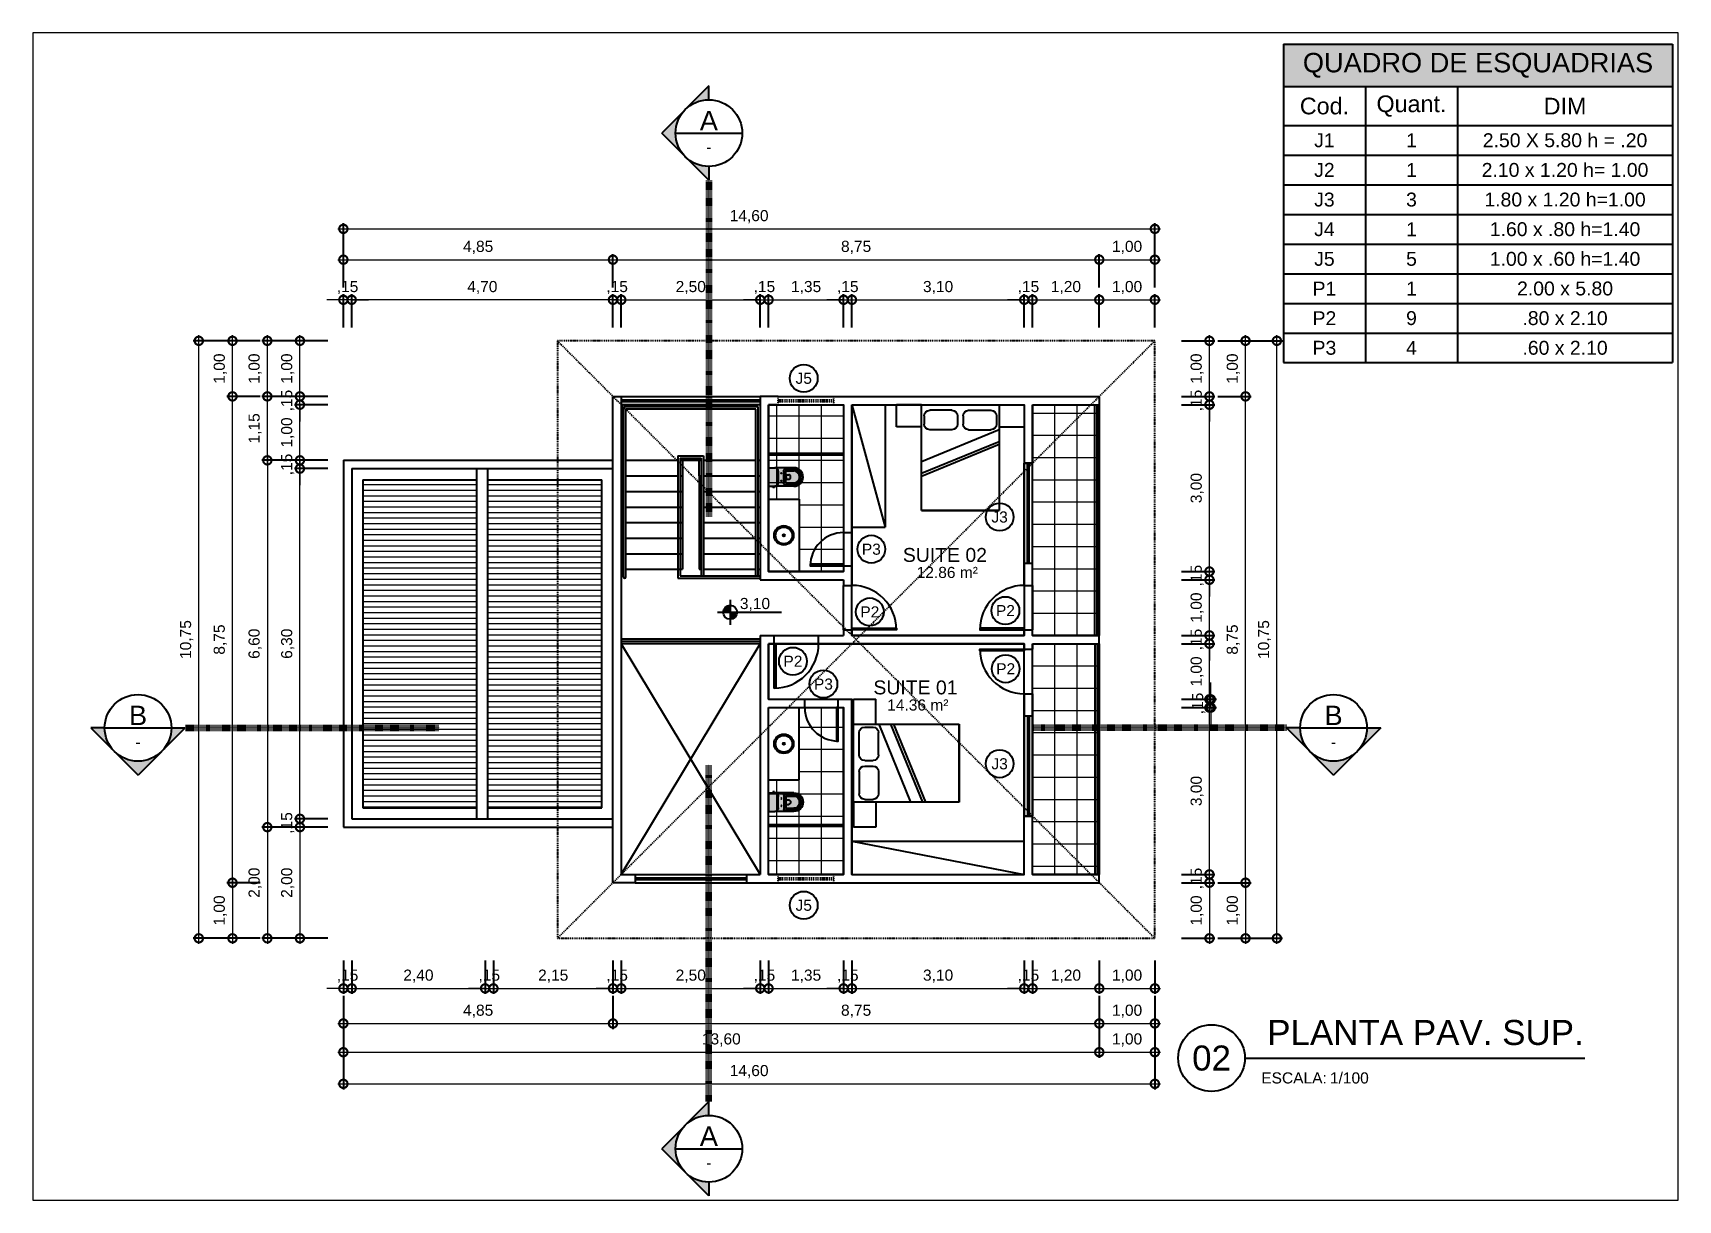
# Paper-space layout 'pav. sup' of a CAD drawing. Header units: metres, sheet in millimetres. Extents: x -210 to 86, y 297 to 507.
# The model-space entities are those that its viewports show. They can reach past a viewport. Long polylines and large blocks are cut down to what shows.
import ezdxf
from ezdxf.enums import TextEntityAlignment as Align

# ---------------------------------------------------------------- set-up
doc = ezdxf.new("R2010")
doc.units = ezdxf.units.M
doc.header["$LTSCALE"] = 0.25
doc.linetypes.add('DASHDOT2', pattern=[12.7, 6.35, -3.175, 0, -3.175])
doc.linetypes.add('DIVIDEX2', pattern=[63.5, 25.4, -12.7, 0, -12.7, 0, -12.7])
doc.layers.add('0_MRG_AUX', color=7, linetype='Continuous', true_color=0xecbcd1, plot=False)
doc.layers.add('ARQ_0_AREAS', color=7, linetype='Continuous', true_color=0x5a1694, plot=False)
for name, color, linetype in [('ARQ_ALV CT', 5, 'Continuous'), ('ARQ_ALV VS', 2, 'Continuous'), ('ARQ_ESQ CT', 30, 'Continuous'), ('ARQ_GRADIL', 2, 'Continuous'), ('ARQ_MOB 01', 1, 'Continuous'), ('ARQ_PISO 01', 1, 'Continuous'), ('ARQ_PROJ SUP', 1, 'DASHDOT2'), ('ARQ_SAN 01', 1, 'Continuous'), ('ARQ_SAN 02', 2, 'Continuous'), ('ARQ_SIMB 01', 1, 'Continuous'), ('ARQ_TXT 01', 1, 'Continuous'), ('LOUÇA', 2, 'Continuous'), ('SIMB_01', 1, 'Continuous'), ('SIMB_02', 2, 'Continuous'), ('SIMB_PREENCHIMENTO', 253, 'Continuous'), ('SIMB_TXT', 1, 'Continuous')]:
    doc.layers.add(name, color=color, linetype=linetype)
for name, color, linetype, lineweight in [('ARQ_CINZA 03', 252, 'Continuous', 9), ('ARQ_CINZA 04', 253, 'Continuous', 9), ('SIMB_LCT', 253, 'DIVIDEX2', 100)]:
    doc.layers.add(name, color=color, linetype=linetype, lineweight=lineweight)
doc.layers.add('ARQ_COTA_AZUL', color=5, linetype='Continuous', lineweight=20, true_color=0x0000ff)
doc.styles.add('Annot_2.0mm', font='arial.ttf', dxfattribs={"height": 2})
doc.styles.add('Annot_2.5mm', font='arial.ttf', dxfattribs={"height": 2.5})
doc.styles.add('Annot_3.0mm', font='arial.ttf', dxfattribs={"height": 3})
doc.styles.add('Annot_3.5mm', font='arial.ttf', dxfattribs={"height": 3.5})
doc.styles.add('cota', font='arial.ttf')
doc.styles.add('SIMB', font='arial.ttf')
doc.dimstyles.new('Info 01 - annot', dxfattribs={"dimtxt": 2, "dimasz": 3, "dimexe": 1, "dimexo": 1, "dimgap": 1, "dimtad": 1, "dimzin": 4, "dimtxsty": 'cota', "dimblk": 'DOTSMALL', "dimcen": 2, "dimdle": 1, "dimclrd": 256, "dimclre": 256, "dimclrt": 1, "dimazin": 2, "dimtfac": 0.09, "dimtix": 1, "dimtmove": 2, "dimatfit": 2, "dimfxl": 5, "dimfxlon": 1, "dimtolj": 1, "dimtzin": 4, "dimlwd": -1, "dimarcsym": 1})
pattern_1 = [(180, (95681.52085, 46854.32565), (-1e-17, -0.1), [])]
pattern_2 = [(270, (47802.39784, 23426.66282), (0.4, -2e-16), []), (0, (47802.39784, 23426.66282), (0, 0.4), [])]

psp = doc.layouts.new('pav. sup')

msp = doc.modelspace()

# ---------------------------------------------------------------- texts
at = {"layer": 'ARQ_TXT 01', "attachment_point": 1}
for s, insert, char_height, width, style in [('SUITE 02', (47803.464, 23427.086), 0.25, 2.27532, 'Annot_2.5mm'), ('12.86 m²', (47803.712, 23426.746), 0.2, 1.1094, 'Annot_2.0mm'), ('SUITE 01', (47802.934, 23424.702), 0.25, 2.27532, 'Annot_2.5mm'), ('14.36 m²', (47803.182, 23424.361), 0.2, 1.1094, 'Annot_2.0mm')]:
    msp.add_mtext(s, dxfattribs=dict(at, insert=insert, char_height=char_height, width=width, style=style))

# ---------------------------------------------------------------- blocks, each defined once
blk = doc.blocks.new('*T1006')
at = {"layer": 'SIMB_02', "color": 0, "linetype": 'ByBlock', "lineweight": -2, "transparency": 16777216}
for p, q in [((0, 0), (70, 0)), ((0, 0), (0, -57.33)), ((70, 0), (70, -57.33)), ((0, -7.67), (70, -7.67)), ((14.74, -7.67), (14.74, -57.33)), ((31.32, -7.67), (31.32, -57.33)), ((0, -14.67), (70, -14.67)), ((0, -20), (70, -20)), ((0, -25.33), (70, -25.33)), ((0, -30.67), (70, -30.67)), ((0, -36), (70, -36)), ((0, -41.33), (70, -41.33)), ((0, -46.67), (70, -46.67)), ((0, -52), (70, -52)), ((0, -57.33), (70, -57.33))]:
    blk.add_line(p, q, dxfattribs=at)
at = {"layer": 'SIMB_02', "color": 254, "transparency": 16777216}
blk.add_solid([(0, 0), (0, -7.67), (70, 0), (70, -7.67)], dxfattribs=at)
at = {"layer": 'SIMB_02', "color": 0, "transparency": 16777216, "attachment_point": 5}
for s, insert, char_height, width, style in [('QUADRO DE ESQUADRIAS', (35, -3.83), 3.5, 67, 'Annot_3.5mm'), ('Cod.', (7.37, -11.17), 3, 11.7402, 'Annot_3.0mm'), ('Quant.', (23.03, -11.17), 3, 13.5824, 'Annot_3.0mm'), ('DIM', (50.66, -11.17), 3, 35.6774, 'Annot_3.0mm'), ('J1', (7.37, -17.33), 2.5, 12.7402, 'Annot_2.5mm'), ('1', (23.03, -17.33), 2.5, 14.5824, 'Annot_2.5mm'), ('2.50 X 5.80 h = .20', (50.66, -17.33), 2.5, 36.6774, 'Annot_2.5mm'), ('J2', (7.37, -22.67), 2.5, 12.7402, 'Annot_2.5mm'), ('1', (23.03, -22.67), 2.5, 14.5824, 'Annot_2.5mm'), ('2.10 x 1.20 h= 1.00', (50.66, -22.67), 2.5, 36.6774, 'Annot_2.5mm'), ('1.80 x 1.20 h=1.00', (50.66, -28), 2.5, 36.6774, 'Annot_2.5mm'), ('J3', (7.37, -28), 2.5, 12.7402, 'Annot_2.5mm'), ('3', (23.03, -28), 2.5, 14.5824, 'Annot_2.5mm'), ('J4', (7.37, -33.33), 2.5, 12.7402, 'Annot_2.5mm'), ('1', (23.03, -33.33), 2.5, 14.5824, 'Annot_2.5mm'), ('1.60 x .80 h=1.40', (50.66, -33.33), 2.5, 36.6774, 'Annot_2.5mm'), ('J5', (7.37, -38.67), 2.5, 12.7402, 'Annot_2.5mm'), ('5', (23.03, -38.67), 2.5, 14.5824, 'Annot_2.5mm'), ('1.00 x .60 h=1.40', (50.66, -38.67), 2.5, 36.6774, 'Annot_2.5mm'), ('P1', (7.37, -44), 2.5, 12.7402, 'Annot_2.5mm'), ('1', (23.03, -44), 2.5, 14.5824, 'Annot_2.5mm'), ('2.00 x 5.80', (50.66, -44), 2.5, 36.6774, 'Annot_2.5mm'), ('P2', (7.37, -49.33), 2.5, 12.7402, 'Annot_2.5mm'), ('9', (23.03, -49.33), 2.5, 14.5824, 'Annot_2.5mm'), ('.80 x 2.10', (50.66, -49.33), 2.5, 36.6774, 'Annot_2.5mm'), ('P3', (7.37, -54.67), 2.5, 12.7402, 'Annot_2.5mm'), ('4', (23.03, -54.67), 2.5, 14.5824, 'Annot_2.5mm'), ('.60 x 2.10', (50.66, -54.67), 2.5, 36.6774, 'Annot_2.5mm')]:
    blk.add_mtext(s, dxfattribs=dict(at, insert=insert, char_height=char_height, width=width, style=style))
blk = doc.blocks.new('VASO_BELL')
at = {"true_color": 0xffffff}
h = blk.add_hatch(color=7, dxfattribs=at)
h.dxf.hatch_style = 1
edge = h.paths.add_edge_path()
edge.add_line((0, 0), (0.37, 0))
edge.add_line((0.37, 0), (0.37, -0.126))
edge.add_line((0.37, -0.126), (0.37, -0.505))
edge.add_arc((0.185, -0.505), 0.185, -180, 0, ccw=False)
edge.add_line((0, -0.505), (0, -0.126))
edge.add_line((0, -0.126), (0, 0))
h = blk.add_hatch(color=7, dxfattribs=at)
h.dxf.hatch_style = 1
h.paths.add_polyline_path([(-0.007, -0.086), (-0.022, -0.086), (-0.022, -0.121), (-0.007, -0.121)])
h = blk.add_hatch(color=7, dxfattribs=at)
h.dxf.hatch_style = 1
h.paths.add_polyline_path([(0, -0.089), (-0.007, -0.089), (-0.007, -0.117), (0, -0.117)])
at = {"layer": 'ARQ_SAN 01'}
for p, q in [((0.056, -0.361), (0.056, -0.505)), ((0.062, -0.361), (0.062, -0.505)), ((0.082, -0.336), (0.288, -0.336)), ((0.082, -0.342), (0.288, -0.342)), ((0.141, -0.353), (0.141, -0.406)), ((0.229, -0.353), (0.229, -0.406)), ((0.308, -0.361), (0.308, -0.505)), ((0.314, -0.361), (0.314, -0.505))]:
    blk.add_line(p, q, dxfattribs=at)
for centre in [(0.11, -0.255), (0.26, -0.255)]:
    blk.add_circle(centre, 0.0075, dxfattribs=at)
for centre, radius, start, end in [((0.185, -0.505), 0.129, 179.7773, 0.2227), ((0.082, -0.361), 0.025, 90, 180), ((0.082, -0.361), 0.019, 90, 180), ((0.185, -0.499), 0.123, 182.6006, 357.3994), ((0.191, -0.592), 0.244, 91.4264, 101.8331), ((0.168, -0.406), 0.027, 180, 229.1678), ((0.185, -0.386), 0.053, 229.1678, 310.8322), ((0.179, -0.592), 0.244, 78.1669, 88.5736), ((0.202, -0.406), 0.027, 310.8322, 0), ((0.288, -0.361), 0.025, 0, 90), ((0.288, -0.361), 0.019, 0, 90)]:
    blk.add_arc(centre, radius, start, end, dxfattribs=at)
at = {"layer": 'ARQ_SAN 02'}
for p, q in [((0, 0), (0, -0.126)), ((0, 0), (0.37, 0)), ((0.37, 0), (0.37, -0.126)), ((-0.022, -0.086), (-0.007, -0.086)), ((-0.022, -0.121), (-0.022, -0.086)), ((-0.022, -0.121), (-0.007, -0.121)), ((-0.007, -0.121), (-0.007, -0.086)), ((0, -0.089), (-0.007, -0.089)), ((0, -0.117), (-0.007, -0.117)), ((0, -0.505), (0, -0.126)), ((0.051, -0.306), (0.319, -0.306)), ((0.301, -0.195), (0.069, -0.195)), ((0.37, -0.505), (0.37, -0.126)), ((0.026, -0.331), (0.026, -0.505)), ((0.344, -0.331), (0.344, -0.505))]:
    blk.add_line(p, q, dxfattribs=at)
for centre, radius, start, end in [((0.069, -0.126), 0.069, 180, 270), ((0.051, -0.331), 0.025, 90, 180), ((0.301, -0.126), 0.069, 270, 0), ((0.319, -0.331), 0.025, 0, 90), ((0.185, -0.505), 0.185, 180, 0), ((0.185, -0.505), 0.159, 180, 0)]:
    blk.add_arc(centre, radius, start, end, dxfattribs=at)
blk = doc.blocks.new('*U1017')
at = {"layer": 'SIMB_PREENCHIMENTO', "transparency": 33554587}
h = blk.add_hatch(color=256, dxfattribs=at)
h.dxf.hatch_style = 1
h.paths.add_polyline_path([(0, 8.48), (-4.15, 4.33, -0.401827), (4.15, 4.33)])
h = blk.add_hatch(color=256, dxfattribs=at)
h.dxf.hatch_style = 1
h.paths.add_polyline_path([(-4.33, 4.15), (-8.48, 0), (-6, 0, -0.193399)])
h = blk.add_hatch(color=256, dxfattribs=at)
h.dxf.hatch_style = 1
h.paths.add_polyline_path([(4.33, 4.15, -0.193399), (6, 0), (8.48, 0)])
at = {"layer": 'SIMB_01'}
for p, q in [((-8.48, 0), (0, 8.48)), ((8.48, 0), (0, 8.48)), ((0, 6), (0, -6)), ((-6, 0), (-8.48, 0)), ((6, 0), (8.48, 0))]:
    blk.add_line(p, q, dxfattribs=at)
blk.add_circle((0, 0), 6, dxfattribs=at)
at = {"layer": 'SIMB_LCT'}
blk.add_line((8.48, 0), (69.06, 0), dxfattribs=at)
at = {"layer": 'SIMB_TXT', "style": 'SIMB'}
for tag, height, p in [('000', 3.5, (2.25, 0)), ('999', 2, (-2.53, 0))]:
    blk.add_attdef(tag, text='', height=height, rotation=270, dxfattribs=at).set_placement(p, align=Align.MIDDLE_CENTER)
blk = doc.blocks.new('_DotSmall')
at = {"color": 0, "linetype": 'ByBlock', "const_width": 0.5}
blk.add_lwpolyline([(-0.0625, 0, 1), (0.0625, 0, 1)], format="xyb", close=True, dxfattribs=at)
blk = doc.blocks.new('*D740')
at = {"layer": 'ARQ_COTA_AZUL', "transparency": 16777216}
for p, q in [((47792.616, 23428.663), (47792.616, 23428.963)), ((47792.616, 23428.663), (47792.616, 23428.513)), ((47792.616, 23428.513), (47792.616, 23428.213))]:
    blk.add_line(p, q, dxfattribs=at)
at = {"layer": 'ARQ_COTA_AZUL', "lineweight": -2, "transparency": 16777216}
for p, q in [((47793.116, 23428.663), (47792.516, 23428.663)), ((47793.116, 23428.513), (47792.516, 23428.513))]:
    blk.add_line(p, q, dxfattribs=at)
at = {"layer": 'Defpoints', "color": 0, "transparency": 16777216}
for p in [(47792.616, 23428.513), (47793.398, 23428.663), (47793.548, 23428.513)]:
    blk.add_point(p, dxfattribs=at)
at = {"layer": 'ARQ_COTA_AZUL', "transparency": 16777216, "xscale": 0.3, "yscale": 0.3, "zscale": 0.3}
for p, rotation in [((47792.616, 23428.663), 270), ((47792.616, 23428.513), 90)]:
    blk.add_blockref('_DotSmall', p, dxfattribs=dict(at, rotation=rotation))
at = {"layer": 'ARQ_COTA_AZUL', "color": 1, "transparency": 16777216, "insert": (47792.396, 23428.588), "char_height": 0.2, "attachment_point": 5, "rotation": 90, "style": 'cota'}
blk.add_mtext('\\A1;,15', dxfattribs=at)
blk = doc.blocks.new('*D742')
at = {"layer": 'ARQ_COTA_AZUL', "transparency": 16777216}
for p, q in [((47792.616, 23428.663), (47792.616, 23428.963)), ((47792.616, 23428.663), (47792.616, 23428.513)), ((47792.616, 23428.513), (47792.616, 23428.213))]:
    blk.add_line(p, q, dxfattribs=at)
at = {"layer": 'ARQ_COTA_AZUL', "lineweight": -2, "transparency": 16777216}
for p, q in [((47793.116, 23428.663), (47792.516, 23428.663)), ((47793.116, 23428.513), (47792.516, 23428.513))]:
    blk.add_line(p, q, dxfattribs=at)
at = {"layer": 'Defpoints', "color": 0, "transparency": 16777216}
for p in [(47792.616, 23428.513), (47793.398, 23428.663), (47793.548, 23428.513)]:
    blk.add_point(p, dxfattribs=at)
at = {"layer": 'ARQ_COTA_AZUL', "transparency": 16777216, "xscale": 0.3, "yscale": 0.3, "zscale": 0.3}
for p, rotation in [((47792.616, 23428.663), 270), ((47792.616, 23428.513), 90)]:
    blk.add_blockref('_DotSmall', p, dxfattribs=dict(at, rotation=rotation))
at = {"layer": 'ARQ_COTA_AZUL', "color": 1, "transparency": 16777216, "insert": (47792.396, 23428.588), "char_height": 0.2, "attachment_point": 5, "rotation": 90, "style": 'cota'}
blk.add_mtext('\\A1;,15', dxfattribs=at)
blk = doc.blocks.new('*D720')
at = {"layer": 'ARQ_COTA_AZUL', "transparency": 16777216}
for p, q in [((47792.616, 23422.213), (47792.616, 23422.513)), ((47792.616, 23422.213), (47792.616, 23422.063)), ((47792.616, 23422.063), (47792.616, 23421.763))]:
    blk.add_line(p, q, dxfattribs=at)
at = {"layer": 'ARQ_COTA_AZUL', "lineweight": -2, "transparency": 16777216}
for p, q in [((47793.116, 23422.213), (47792.516, 23422.213)), ((47793.116, 23422.063), (47792.516, 23422.063))]:
    blk.add_line(p, q, dxfattribs=at)
at = {"layer": 'Defpoints', "color": 0, "transparency": 16777216}
for p in [(47793.548, 23422.213), (47792.616, 23422.063), (47793.398, 23422.063)]:
    blk.add_point(p, dxfattribs=at)
at = {"layer": 'ARQ_COTA_AZUL', "transparency": 16777216, "xscale": 0.3, "yscale": 0.3, "zscale": 0.3}
for p, rotation in [((47792.616, 23422.213), 270), ((47792.616, 23422.063), 90)]:
    blk.add_blockref('_DotSmall', p, dxfattribs=dict(at, rotation=rotation))
at = {"layer": 'ARQ_COTA_AZUL', "color": 1, "transparency": 16777216, "insert": (47792.396, 23422.138), "char_height": 0.2, "attachment_point": 5, "rotation": 90, "style": 'cota'}
blk.add_mtext('\\A1;,15', dxfattribs=at)
blk = doc.blocks.new('*D722')
at = {"layer": 'ARQ_COTA_AZUL', "transparency": 16777216}
blk.add_line((47792.03, 23428.763), (47792.03, 23421.963), dxfattribs=at)
at = {"layer": 'ARQ_COTA_AZUL', "lineweight": -2, "transparency": 16777216}
for p, q in [((47792.53, 23428.663), (47791.93, 23428.663)), ((47792.53, 23422.063), (47791.93, 23422.063))]:
    blk.add_line(p, q, dxfattribs=at)
at = {"layer": 'Defpoints', "color": 0, "transparency": 16777216}
for p in [(47793.398, 23428.663), (47792.03, 23422.063), (47793.398, 23422.063)]:
    blk.add_point(p, dxfattribs=at)
at = {"layer": 'ARQ_COTA_AZUL', "transparency": 16777216, "xscale": 0.3, "yscale": 0.3, "zscale": 0.3}
for p, rotation in [((47792.03, 23428.663), 90), ((47792.03, 23422.063), 270)]:
    blk.add_blockref('_DotSmall', p, dxfattribs=dict(at, rotation=rotation))
at = {"layer": 'ARQ_COTA_AZUL', "color": 1, "transparency": 16777216, "insert": (47791.81, 23425.363), "char_height": 0.2, "attachment_point": 5, "rotation": 90, "style": 'cota'}
blk.add_mtext('\\A1;6,60', dxfattribs=at)
blk = doc.blocks.new('*D724')
at = {"layer": 'ARQ_COTA_AZUL', "lineweight": -2, "transparency": 16777216}
for p, q in [((47793.398, 23419.662), (47793.398, 23419.062)), ((47793.548, 23419.662), (47793.548, 23419.062))]:
    blk.add_line(p, q, dxfattribs=at)
at = {"layer": 'ARQ_COTA_AZUL', "transparency": 16777216}
for p, q in [((47793.398, 23419.162), (47793.098, 23419.162)), ((47793.398, 23419.162), (47793.548, 23419.162)), ((47793.548, 23419.162), (47793.848, 23419.162))]:
    blk.add_line(p, q, dxfattribs=at)
at = {"layer": 'Defpoints', "color": 0, "transparency": 16777216}
for p in [(47793.548, 23422.213), (47793.398, 23422.063), (47793.548, 23419.162)]:
    blk.add_point(p, dxfattribs=at)
at = {"layer": 'ARQ_COTA_AZUL', "transparency": 16777216, "xscale": 0.3, "yscale": 0.3, "zscale": 0.3}
blk.add_blockref('_DotSmall', (47793.398, 23419.162), dxfattribs=at)
at = {"layer": 'ARQ_COTA_AZUL', "transparency": 16777216, "xscale": 0.3, "yscale": 0.3, "zscale": 0.3, "rotation": 180}
blk.add_blockref('_DotSmall', (47793.548, 23419.162), dxfattribs=at)
at = {"layer": 'ARQ_COTA_AZUL', "color": 1, "transparency": 16777216, "insert": (47793.473, 23419.382), "char_height": 0.2, "attachment_point": 5, "style": 'cota'}
blk.add_mtext('\\A1;,15', dxfattribs=at)
blk = doc.blocks.new('*D726')
at = {"layer": 'ARQ_COTA_AZUL', "lineweight": -2, "transparency": 16777216}
for p, q in [((47793.548, 23419.662), (47793.548, 23419.062)), ((47795.948, 23419.662), (47795.948, 23419.062))]:
    blk.add_line(p, q, dxfattribs=at)
at = {"layer": 'ARQ_COTA_AZUL', "transparency": 16777216}
blk.add_line((47793.448, 23419.162), (47796.048, 23419.162), dxfattribs=at)
at = {"layer": 'Defpoints', "color": 0, "transparency": 16777216}
for p in [(47793.548, 23422.213), (47795.948, 23422.213), (47795.948, 23419.162)]:
    blk.add_point(p, dxfattribs=at)
at = {"layer": 'ARQ_COTA_AZUL', "transparency": 16777216, "xscale": 0.3, "yscale": 0.3, "zscale": 0.3, "rotation": 180}
blk.add_blockref('_DotSmall', (47793.548, 23419.162), dxfattribs=at)
at = {"layer": 'ARQ_COTA_AZUL', "transparency": 16777216, "xscale": 0.3, "yscale": 0.3, "zscale": 0.3}
blk.add_blockref('_DotSmall', (47795.948, 23419.162), dxfattribs=at)
at = {"layer": 'ARQ_COTA_AZUL', "color": 1, "transparency": 16777216, "insert": (47794.748, 23419.382), "char_height": 0.2, "attachment_point": 5, "style": 'cota'}
blk.add_mtext('\\A1;2,40', dxfattribs=at)
blk = doc.blocks.new('*D728')
at = {"layer": 'ARQ_COTA_AZUL', "lineweight": -2, "transparency": 16777216}
for p, q in [((47795.948, 23419.662), (47795.948, 23419.062)), ((47796.098, 23419.662), (47796.098, 23419.062))]:
    blk.add_line(p, q, dxfattribs=at)
at = {"layer": 'ARQ_COTA_AZUL', "transparency": 16777216}
for p, q in [((47795.948, 23419.162), (47795.648, 23419.162)), ((47795.948, 23419.162), (47796.098, 23419.162)), ((47796.098, 23419.162), (47796.398, 23419.162))]:
    blk.add_line(p, q, dxfattribs=at)
at = {"layer": 'Defpoints', "color": 0, "transparency": 16777216}
for p in [(47795.948, 23422.213), (47796.098, 23422.213), (47796.098, 23419.162)]:
    blk.add_point(p, dxfattribs=at)
at = {"layer": 'ARQ_COTA_AZUL', "transparency": 16777216, "xscale": 0.3, "yscale": 0.3, "zscale": 0.3}
blk.add_blockref('_DotSmall', (47795.948, 23419.162), dxfattribs=at)
at = {"layer": 'ARQ_COTA_AZUL', "transparency": 16777216, "xscale": 0.3, "yscale": 0.3, "zscale": 0.3, "rotation": 180}
blk.add_blockref('_DotSmall', (47796.098, 23419.162), dxfattribs=at)
at = {"layer": 'ARQ_COTA_AZUL', "color": 1, "transparency": 16777216, "insert": (47796.023, 23419.382), "char_height": 0.2, "attachment_point": 5, "style": 'cota'}
blk.add_mtext('\\A1;,15', dxfattribs=at)
blk = doc.blocks.new('*D730')
at = {"layer": 'ARQ_COTA_AZUL', "lineweight": -2, "transparency": 16777216}
for p, q in [((47796.098, 23419.662), (47796.098, 23419.062)), ((47798.248, 23419.662), (47798.248, 23419.062))]:
    blk.add_line(p, q, dxfattribs=at)
at = {"layer": 'ARQ_COTA_AZUL', "transparency": 16777216}
blk.add_line((47795.998, 23419.162), (47798.348, 23419.162), dxfattribs=at)
at = {"layer": 'Defpoints', "color": 0, "transparency": 16777216}
for p in [(47796.098, 23422.213), (47798.248, 23422.063), (47798.248, 23419.162)]:
    blk.add_point(p, dxfattribs=at)
at = {"layer": 'ARQ_COTA_AZUL', "transparency": 16777216, "xscale": 0.3, "yscale": 0.3, "zscale": 0.3, "rotation": 180}
blk.add_blockref('_DotSmall', (47796.098, 23419.162), dxfattribs=at)
at = {"layer": 'ARQ_COTA_AZUL', "transparency": 16777216, "xscale": 0.3, "yscale": 0.3, "zscale": 0.3}
blk.add_blockref('_DotSmall', (47798.248, 23419.162), dxfattribs=at)
at = {"layer": 'ARQ_COTA_AZUL', "color": 1, "transparency": 16777216, "insert": (47797.173, 23419.382), "char_height": 0.2, "attachment_point": 5, "style": 'cota'}
blk.add_mtext('\\A1;2,15', dxfattribs=at)
blk = doc.blocks.new('*D738')
at = {"layer": 'ARQ_COTA_AZUL', "lineweight": -2, "transparency": 16777216}
for p, q in [((47793.398, 23419.031), (47793.398, 23418.431)), ((47798.248, 23419.031), (47798.248, 23418.431))]:
    blk.add_line(p, q, dxfattribs=at)
at = {"layer": 'ARQ_COTA_AZUL', "transparency": 16777216}
blk.add_line((47793.298, 23418.531), (47798.348, 23418.531), dxfattribs=at)
at = {"layer": 'Defpoints', "color": 0, "transparency": 16777216}
for p in [(47793.398, 23422.063), (47798.248, 23422.063), (47798.248, 23418.531)]:
    blk.add_point(p, dxfattribs=at)
at = {"layer": 'ARQ_COTA_AZUL', "transparency": 16777216, "xscale": 0.3, "yscale": 0.3, "zscale": 0.3, "rotation": 180}
blk.add_blockref('_DotSmall', (47793.398, 23418.531), dxfattribs=at)
at = {"layer": 'ARQ_COTA_AZUL', "transparency": 16777216, "xscale": 0.3, "yscale": 0.3, "zscale": 0.3}
blk.add_blockref('_DotSmall', (47798.248, 23418.531), dxfattribs=at)
at = {"layer": 'ARQ_COTA_AZUL', "color": 1, "transparency": 16777216, "insert": (47795.823, 23418.751), "char_height": 0.2, "attachment_point": 5, "style": 'cota'}
blk.add_mtext('\\A1;4,85', dxfattribs=at)
blk = doc.blocks.new('*U1015')
at = {"layer": 'SIMB_PREENCHIMENTO', "transparency": 33554587}
h = blk.add_hatch(color=256, dxfattribs=at)
h.dxf.hatch_style = 1
h.paths.add_polyline_path([(0, 8.48), (-4.15, 4.33, -0.401827), (4.15, 4.33)])
h = blk.add_hatch(color=256, dxfattribs=at)
h.dxf.hatch_style = 1
h.paths.add_polyline_path([(-4.33, 4.15), (-8.48, 0), (-6, 0, -0.193399)])
h = blk.add_hatch(color=256, dxfattribs=at)
h.dxf.hatch_style = 1
h.paths.add_polyline_path([(4.33, 4.15, -0.193399), (6, 0), (8.48, 0)])
at = {"layer": 'SIMB_01'}
for p, q in [((-8.48, 0), (0, 8.48)), ((8.48, 0), (0, 8.48)), ((-6, 0), (-8.48, 0)), ((6, 0), (-6, 0)), ((6, 0), (8.48, 0))]:
    blk.add_line(p, q, dxfattribs=at)
blk.add_circle((0, 0), 6, dxfattribs=at)
at = {"layer": 'SIMB_LCT'}
blk.add_line((8.48, 0), (54.25, 0), dxfattribs=at)
at = {"layer": 'SIMB_TXT', "style": 'SIMB'}
for tag, height, p in [('999', 2, (0, 2.53)), ('000', 3.5, (0, -2.25))]:
    blk.add_attdef(tag, text='', height=height, rotation=180, dxfattribs=at).set_placement(p, align=Align.MIDDLE_CENTER)
blk = doc.blocks.new('*D717')
at = {"layer": 'ARQ_COTA_AZUL', "transparency": 16777216}
for p, q in [((47798.248, 23431.551), (47797.948, 23431.551)), ((47798.248, 23431.551), (47798.398, 23431.551)), ((47798.398, 23431.551), (47798.698, 23431.551))]:
    blk.add_line(p, q, dxfattribs=at)
at = {"layer": 'ARQ_COTA_AZUL', "lineweight": -2, "transparency": 16777216}
for p, q in [((47798.248, 23431.051), (47798.248, 23431.651)), ((47798.398, 23431.051), (47798.398, 23431.651))]:
    blk.add_line(p, q, dxfattribs=at)
at = {"layer": 'Defpoints', "color": 0, "transparency": 16777216}
for p in [(47798.398, 23431.551), (47798.248, 23429.813), (47798.398, 23429.813)]:
    blk.add_point(p, dxfattribs=at)
at = {"layer": 'ARQ_COTA_AZUL', "transparency": 16777216, "xscale": 0.3, "yscale": 0.3, "zscale": 0.3}
blk.add_blockref('_DotSmall', (47798.248, 23431.551), dxfattribs=at)
at = {"layer": 'ARQ_COTA_AZUL', "transparency": 16777216, "xscale": 0.3, "yscale": 0.3, "zscale": 0.3, "rotation": 180}
blk.add_blockref('_DotSmall', (47798.398, 23431.551), dxfattribs=at)
at = {"layer": 'ARQ_COTA_AZUL', "color": 1, "transparency": 16777216, "insert": (47798.323, 23431.771), "char_height": 0.2, "attachment_point": 5, "style": 'cota'}
blk.add_mtext('\\A1;,15', dxfattribs=at)
blk = doc.blocks.new('*D718')
at = {"layer": 'ARQ_COTA_AZUL', "transparency": 16777216}
blk.add_line((47798.298, 23431.551), (47800.998, 23431.551), dxfattribs=at)
at = {"layer": 'ARQ_COTA_AZUL', "lineweight": -2, "transparency": 16777216}
for p, q in [((47798.398, 23431.051), (47798.398, 23431.651)), ((47800.898, 23431.051), (47800.898, 23431.651))]:
    blk.add_line(p, q, dxfattribs=at)
at = {"layer": 'Defpoints', "color": 0, "transparency": 16777216}
for p in [(47800.898, 23431.551), (47798.398, 23429.813), (47800.898, 23429.813)]:
    blk.add_point(p, dxfattribs=at)
at = {"layer": 'ARQ_COTA_AZUL', "transparency": 16777216, "xscale": 0.3, "yscale": 0.3, "zscale": 0.3, "rotation": 180}
blk.add_blockref('_DotSmall', (47798.398, 23431.551), dxfattribs=at)
at = {"layer": 'ARQ_COTA_AZUL', "transparency": 16777216, "xscale": 0.3, "yscale": 0.3, "zscale": 0.3}
blk.add_blockref('_DotSmall', (47800.898, 23431.551), dxfattribs=at)
at = {"layer": 'ARQ_COTA_AZUL', "color": 1, "transparency": 16777216, "insert": (47799.648, 23431.771), "char_height": 0.2, "attachment_point": 5, "style": 'cota'}
blk.add_mtext('\\A1;2,50', dxfattribs=at)
blk = doc.blocks.new('*D719')
at = {"layer": 'ARQ_COTA_AZUL', "transparency": 16777216}
for p, q in [((47800.898, 23431.551), (47800.598, 23431.551)), ((47800.898, 23431.551), (47801.048, 23431.551)), ((47801.048, 23431.551), (47801.348, 23431.551))]:
    blk.add_line(p, q, dxfattribs=at)
at = {"layer": 'ARQ_COTA_AZUL', "lineweight": -2, "transparency": 16777216}
for p, q in [((47800.898, 23431.051), (47800.898, 23431.651)), ((47801.048, 23431.051), (47801.048, 23431.651))]:
    blk.add_line(p, q, dxfattribs=at)
at = {"layer": 'Defpoints', "color": 0, "transparency": 16777216}
for p in [(47801.048, 23431.551), (47800.898, 23429.813), (47801.048, 23429.663)]:
    blk.add_point(p, dxfattribs=at)
at = {"layer": 'ARQ_COTA_AZUL', "transparency": 16777216, "xscale": 0.3, "yscale": 0.3, "zscale": 0.3}
blk.add_blockref('_DotSmall', (47800.898, 23431.551), dxfattribs=at)
at = {"layer": 'ARQ_COTA_AZUL', "transparency": 16777216, "xscale": 0.3, "yscale": 0.3, "zscale": 0.3, "rotation": 180}
blk.add_blockref('_DotSmall', (47801.048, 23431.551), dxfattribs=at)
at = {"layer": 'ARQ_COTA_AZUL', "color": 1, "transparency": 16777216, "insert": (47800.973, 23431.771), "char_height": 0.2, "attachment_point": 5, "style": 'cota'}
blk.add_mtext('\\A1;,15', dxfattribs=at)
blk = doc.blocks.new('*D712')
at = {"layer": 'ARQ_COTA_AZUL', "lineweight": -2, "transparency": 16777216}
for p, q in [((47793.116, 23428.513), (47792.516, 23428.513)), ((47793.116, 23422.213), (47792.516, 23422.213))]:
    blk.add_line(p, q, dxfattribs=at)
at = {"layer": 'ARQ_COTA_AZUL', "transparency": 16777216}
blk.add_line((47792.616, 23422.113), (47792.616, 23428.613), dxfattribs=at)
at = {"layer": 'Defpoints', "color": 0, "transparency": 16777216}
for p in [(47792.616, 23428.513), (47793.548, 23428.513), (47793.548, 23422.213)]:
    blk.add_point(p, dxfattribs=at)
at = {"layer": 'ARQ_COTA_AZUL', "transparency": 16777216, "xscale": 0.3, "yscale": 0.3, "zscale": 0.3}
for p, rotation in [((47792.616, 23428.513), 90), ((47792.616, 23422.213), 270)]:
    blk.add_blockref('_DotSmall', p, dxfattribs=dict(at, rotation=rotation))
at = {"layer": 'ARQ_COTA_AZUL', "color": 1, "transparency": 16777216, "insert": (47792.396, 23425.363), "char_height": 0.2, "attachment_point": 5, "rotation": 90, "style": 'cota'}
blk.add_mtext('\\A1;6,30', dxfattribs=at)
blk = doc.blocks.new('*D713')
at = {"layer": 'ARQ_COTA_AZUL', "transparency": 16777216}
blk.add_line((47800.948, 23431.551), (47802.498, 23431.551), dxfattribs=at)
at = {"layer": 'ARQ_COTA_AZUL', "lineweight": -2, "transparency": 16777216}
for p, q in [((47801.048, 23431.051), (47801.048, 23431.651)), ((47802.398, 23431.051), (47802.398, 23431.651))]:
    blk.add_line(p, q, dxfattribs=at)
at = {"layer": 'Defpoints', "color": 0, "transparency": 16777216}
for p in [(47802.398, 23431.551), (47801.048, 23429.663), (47802.398, 23429.663)]:
    blk.add_point(p, dxfattribs=at)
at = {"layer": 'ARQ_COTA_AZUL', "transparency": 16777216, "xscale": 0.3, "yscale": 0.3, "zscale": 0.3, "rotation": 180}
blk.add_blockref('_DotSmall', (47801.048, 23431.551), dxfattribs=at)
at = {"layer": 'ARQ_COTA_AZUL', "transparency": 16777216, "xscale": 0.3, "yscale": 0.3, "zscale": 0.3}
blk.add_blockref('_DotSmall', (47802.398, 23431.551), dxfattribs=at)
at = {"layer": 'ARQ_COTA_AZUL', "color": 1, "transparency": 16777216, "insert": (47801.723, 23431.771), "char_height": 0.2, "attachment_point": 5, "style": 'cota'}
blk.add_mtext('\\A1;1,35', dxfattribs=at)
blk = doc.blocks.new('*D714')
at = {"layer": 'ARQ_COTA_AZUL', "transparency": 16777216}
for p, q in [((47802.398, 23431.551), (47802.098, 23431.551)), ((47802.398, 23431.551), (47802.548, 23431.551)), ((47802.548, 23431.551), (47802.848, 23431.551))]:
    blk.add_line(p, q, dxfattribs=at)
at = {"layer": 'ARQ_COTA_AZUL', "lineweight": -2, "transparency": 16777216}
for p, q in [((47802.398, 23431.051), (47802.398, 23431.651)), ((47802.548, 23431.051), (47802.548, 23431.651))]:
    blk.add_line(p, q, dxfattribs=at)
at = {"layer": 'Defpoints', "color": 0, "transparency": 16777216}
for p in [(47802.548, 23431.551), (47802.398, 23429.663), (47802.548, 23429.663)]:
    blk.add_point(p, dxfattribs=at)
at = {"layer": 'ARQ_COTA_AZUL', "transparency": 16777216, "xscale": 0.3, "yscale": 0.3, "zscale": 0.3}
blk.add_blockref('_DotSmall', (47802.398, 23431.551), dxfattribs=at)
at = {"layer": 'ARQ_COTA_AZUL', "transparency": 16777216, "xscale": 0.3, "yscale": 0.3, "zscale": 0.3, "rotation": 180}
blk.add_blockref('_DotSmall', (47802.548, 23431.551), dxfattribs=at)
at = {"layer": 'ARQ_COTA_AZUL', "color": 1, "transparency": 16777216, "insert": (47802.473, 23431.771), "char_height": 0.2, "attachment_point": 5, "style": 'cota'}
blk.add_mtext('\\A1;,15', dxfattribs=at)
blk = doc.blocks.new('*D715')
at = {"layer": 'ARQ_COTA_AZUL', "transparency": 16777216}
blk.add_line((47802.448, 23431.551), (47805.748, 23431.551), dxfattribs=at)
at = {"layer": 'ARQ_COTA_AZUL', "lineweight": -2, "transparency": 16777216}
for p, q in [((47802.548, 23431.051), (47802.548, 23431.651)), ((47805.648, 23431.051), (47805.648, 23431.651))]:
    blk.add_line(p, q, dxfattribs=at)
at = {"layer": 'Defpoints', "color": 0, "transparency": 16777216}
for p in [(47805.648, 23431.551), (47802.548, 23429.663), (47805.648, 23429.663)]:
    blk.add_point(p, dxfattribs=at)
at = {"layer": 'ARQ_COTA_AZUL', "transparency": 16777216, "xscale": 0.3, "yscale": 0.3, "zscale": 0.3, "rotation": 180}
blk.add_blockref('_DotSmall', (47802.548, 23431.551), dxfattribs=at)
at = {"layer": 'ARQ_COTA_AZUL', "transparency": 16777216, "xscale": 0.3, "yscale": 0.3, "zscale": 0.3}
blk.add_blockref('_DotSmall', (47805.648, 23431.551), dxfattribs=at)
at = {"layer": 'ARQ_COTA_AZUL', "color": 1, "transparency": 16777216, "insert": (47804.098, 23431.771), "char_height": 0.2, "attachment_point": 5, "style": 'cota'}
blk.add_mtext('\\A1;3,10', dxfattribs=at)
blk = doc.blocks.new('*D716')
at = {"layer": 'ARQ_COTA_AZUL', "transparency": 16777216}
for p, q in [((47805.648, 23431.551), (47805.348, 23431.551)), ((47805.648, 23431.551), (47805.798, 23431.551)), ((47805.798, 23431.551), (47806.098, 23431.551))]:
    blk.add_line(p, q, dxfattribs=at)
at = {"layer": 'ARQ_COTA_AZUL', "lineweight": -2, "transparency": 16777216}
for p, q in [((47805.648, 23431.051), (47805.648, 23431.651)), ((47805.798, 23431.051), (47805.798, 23431.651))]:
    blk.add_line(p, q, dxfattribs=at)
at = {"layer": 'Defpoints', "color": 0, "transparency": 16777216}
for p in [(47805.798, 23431.551), (47805.648, 23429.663), (47805.798, 23429.813)]:
    blk.add_point(p, dxfattribs=at)
at = {"layer": 'ARQ_COTA_AZUL', "transparency": 16777216, "xscale": 0.3, "yscale": 0.3, "zscale": 0.3}
blk.add_blockref('_DotSmall', (47805.648, 23431.551), dxfattribs=at)
at = {"layer": 'ARQ_COTA_AZUL', "transparency": 16777216, "xscale": 0.3, "yscale": 0.3, "zscale": 0.3, "rotation": 180}
blk.add_blockref('_DotSmall', (47805.798, 23431.551), dxfattribs=at)
at = {"layer": 'ARQ_COTA_AZUL', "color": 1, "transparency": 16777216, "insert": (47805.723, 23431.771), "char_height": 0.2, "attachment_point": 5, "style": 'cota'}
blk.add_mtext('\\A1;,15', dxfattribs=at)
blk = doc.blocks.new('*D708')
at = {"layer": 'ARQ_COTA_AZUL', "transparency": 16777216}
blk.add_line((47805.698, 23431.551), (47807.098, 23431.551), dxfattribs=at)
at = {"layer": 'ARQ_COTA_AZUL', "lineweight": -2, "transparency": 16777216}
for p, q in [((47805.798, 23431.051), (47805.798, 23431.651)), ((47806.998, 23431.051), (47806.998, 23431.651))]:
    blk.add_line(p, q, dxfattribs=at)
at = {"layer": 'Defpoints', "color": 0, "transparency": 16777216}
for p in [(47806.998, 23431.551), (47805.798, 23429.813), (47806.998, 23429.813)]:
    blk.add_point(p, dxfattribs=at)
at = {"layer": 'ARQ_COTA_AZUL', "transparency": 16777216, "xscale": 0.3, "yscale": 0.3, "zscale": 0.3, "rotation": 180}
blk.add_blockref('_DotSmall', (47805.798, 23431.551), dxfattribs=at)
at = {"layer": 'ARQ_COTA_AZUL', "transparency": 16777216, "xscale": 0.3, "yscale": 0.3, "zscale": 0.3}
blk.add_blockref('_DotSmall', (47806.998, 23431.551), dxfattribs=at)
at = {"layer": 'ARQ_COTA_AZUL', "color": 1, "transparency": 16777216, "insert": (47806.398, 23431.771), "char_height": 0.2, "attachment_point": 5, "style": 'cota'}
blk.add_mtext('\\A1;1,20', dxfattribs=at)
blk = doc.blocks.new('*D710')
at = {"layer": 'ARQ_COTA_AZUL', "transparency": 16777216}
blk.add_line((47798.348, 23431.551), (47793.448, 23431.551), dxfattribs=at)
at = {"layer": 'ARQ_COTA_AZUL', "lineweight": -2, "transparency": 16777216}
for p, q in [((47793.548, 23431.051), (47793.548, 23431.651)), ((47798.248, 23431.051), (47798.248, 23431.651))]:
    blk.add_line(p, q, dxfattribs=at)
at = {"layer": 'Defpoints', "color": 0, "transparency": 16777216}
for p in [(47793.548, 23431.551), (47798.248, 23429.813), (47793.548, 23428.513)]:
    blk.add_point(p, dxfattribs=at)
at = {"layer": 'ARQ_COTA_AZUL', "transparency": 16777216, "xscale": 0.3, "yscale": 0.3, "zscale": 0.3, "rotation": 180}
blk.add_blockref('_DotSmall', (47793.548, 23431.551), dxfattribs=at)
at = {"layer": 'ARQ_COTA_AZUL', "transparency": 16777216, "xscale": 0.3, "yscale": 0.3, "zscale": 0.3}
blk.add_blockref('_DotSmall', (47798.248, 23431.551), dxfattribs=at)
at = {"layer": 'ARQ_COTA_AZUL', "color": 1, "transparency": 16777216, "insert": (47795.898, 23431.771), "char_height": 0.2, "attachment_point": 5, "style": 'cota'}
blk.add_mtext('\\A1;4,70', dxfattribs=at)
blk = doc.blocks.new('*D711')
at = {"layer": 'ARQ_COTA_AZUL', "transparency": 16777216}
for p, q in [((47793.398, 23431.551), (47793.098, 23431.551)), ((47793.548, 23431.551), (47793.398, 23431.551)), ((47793.548, 23431.551), (47793.848, 23431.551))]:
    blk.add_line(p, q, dxfattribs=at)
at = {"layer": 'ARQ_COTA_AZUL', "lineweight": -2, "transparency": 16777216}
for p, q in [((47793.398, 23431.051), (47793.398, 23431.651)), ((47793.548, 23431.051), (47793.548, 23431.651))]:
    blk.add_line(p, q, dxfattribs=at)
at = {"layer": 'Defpoints', "color": 0, "transparency": 16777216}
for p in [(47793.398, 23431.551), (47793.398, 23428.663), (47793.548, 23428.513)]:
    blk.add_point(p, dxfattribs=at)
at = {"layer": 'ARQ_COTA_AZUL', "transparency": 16777216, "xscale": 0.3, "yscale": 0.3, "zscale": 0.3}
blk.add_blockref('_DotSmall', (47793.398, 23431.551), dxfattribs=at)
at = {"layer": 'ARQ_COTA_AZUL', "transparency": 16777216, "xscale": 0.3, "yscale": 0.3, "zscale": 0.3, "rotation": 180}
blk.add_blockref('_DotSmall', (47793.548, 23431.551), dxfattribs=at)
at = {"layer": 'ARQ_COTA_AZUL', "color": 1, "transparency": 16777216, "insert": (47793.473, 23431.771), "char_height": 0.2, "attachment_point": 5, "style": 'cota'}
blk.add_mtext('\\A1;,15', dxfattribs=at)
blk = doc.blocks.new('*D748')
at = {"layer": 'ARQ_COTA_AZUL', "lineweight": -2, "transparency": 16777216}
for p, q in [((47798.248, 23419.662), (47798.248, 23419.062)), ((47798.398, 23419.662), (47798.398, 23419.062))]:
    blk.add_line(p, q, dxfattribs=at)
at = {"layer": 'ARQ_COTA_AZUL', "transparency": 16777216}
for p, q in [((47798.248, 23419.162), (47797.948, 23419.162)), ((47798.248, 23419.162), (47798.398, 23419.162)), ((47798.398, 23419.162), (47798.698, 23419.162))]:
    blk.add_line(p, q, dxfattribs=at)
at = {"layer": 'Defpoints', "color": 0, "transparency": 16777216}
for p in [(47798.248, 23422.063), (47798.398, 23421.213), (47798.398, 23419.162)]:
    blk.add_point(p, dxfattribs=at)
at = {"layer": 'ARQ_COTA_AZUL', "transparency": 16777216, "xscale": 0.3, "yscale": 0.3, "zscale": 0.3}
blk.add_blockref('_DotSmall', (47798.248, 23419.162), dxfattribs=at)
at = {"layer": 'ARQ_COTA_AZUL', "transparency": 16777216, "xscale": 0.3, "yscale": 0.3, "zscale": 0.3, "rotation": 180}
blk.add_blockref('_DotSmall', (47798.398, 23419.162), dxfattribs=at)
at = {"layer": 'ARQ_COTA_AZUL', "color": 1, "transparency": 16777216, "insert": (47798.323, 23419.382), "char_height": 0.2, "attachment_point": 5, "style": 'cota'}
blk.add_mtext('\\A1;,15', dxfattribs=at)
blk = doc.blocks.new('*D749')
at = {"layer": 'ARQ_COTA_AZUL', "lineweight": -2, "transparency": 16777216}
for p, q in [((47798.398, 23419.662), (47798.398, 23419.062)), ((47800.898, 23419.662), (47800.898, 23419.062))]:
    blk.add_line(p, q, dxfattribs=at)
at = {"layer": 'ARQ_COTA_AZUL', "transparency": 16777216}
blk.add_line((47798.298, 23419.162), (47800.998, 23419.162), dxfattribs=at)
at = {"layer": 'Defpoints', "color": 0, "transparency": 16777216}
for p in [(47798.398, 23421.213), (47800.898, 23421.213), (47800.898, 23419.162)]:
    blk.add_point(p, dxfattribs=at)
at = {"layer": 'ARQ_COTA_AZUL', "transparency": 16777216, "xscale": 0.3, "yscale": 0.3, "zscale": 0.3, "rotation": 180}
blk.add_blockref('_DotSmall', (47798.398, 23419.162), dxfattribs=at)
at = {"layer": 'ARQ_COTA_AZUL', "transparency": 16777216, "xscale": 0.3, "yscale": 0.3, "zscale": 0.3}
blk.add_blockref('_DotSmall', (47800.898, 23419.162), dxfattribs=at)
at = {"layer": 'ARQ_COTA_AZUL', "color": 1, "transparency": 16777216, "insert": (47799.648, 23419.382), "char_height": 0.2, "attachment_point": 5, "style": 'cota'}
blk.add_mtext('\\A1;2,50', dxfattribs=at)
blk = doc.blocks.new('*D750')
at = {"layer": 'ARQ_COTA_AZUL', "lineweight": -2, "transparency": 16777216}
for p, q in [((47800.898, 23419.662), (47800.898, 23419.062)), ((47801.048, 23419.662), (47801.048, 23419.062))]:
    blk.add_line(p, q, dxfattribs=at)
at = {"layer": 'ARQ_COTA_AZUL', "transparency": 16777216}
for p, q in [((47800.898, 23419.162), (47800.598, 23419.162)), ((47800.898, 23419.162), (47801.048, 23419.162)), ((47801.048, 23419.162), (47801.348, 23419.162))]:
    blk.add_line(p, q, dxfattribs=at)
at = {"layer": 'Defpoints', "color": 0, "transparency": 16777216}
for p in [(47800.898, 23421.213), (47801.048, 23421.213), (47801.048, 23419.162)]:
    blk.add_point(p, dxfattribs=at)
at = {"layer": 'ARQ_COTA_AZUL', "transparency": 16777216, "xscale": 0.3, "yscale": 0.3, "zscale": 0.3}
blk.add_blockref('_DotSmall', (47800.898, 23419.162), dxfattribs=at)
at = {"layer": 'ARQ_COTA_AZUL', "transparency": 16777216, "xscale": 0.3, "yscale": 0.3, "zscale": 0.3, "rotation": 180}
blk.add_blockref('_DotSmall', (47801.048, 23419.162), dxfattribs=at)
at = {"layer": 'ARQ_COTA_AZUL', "color": 1, "transparency": 16777216, "insert": (47800.973, 23419.382), "char_height": 0.2, "attachment_point": 5, "style": 'cota'}
blk.add_mtext('\\A1;,15', dxfattribs=at)
blk = doc.blocks.new('*D751')
at = {"layer": 'ARQ_COTA_AZUL', "lineweight": -2, "transparency": 16777216}
for p, q in [((47801.048, 23419.662), (47801.048, 23419.062)), ((47802.398, 23419.662), (47802.398, 23419.062))]:
    blk.add_line(p, q, dxfattribs=at)
at = {"layer": 'ARQ_COTA_AZUL', "transparency": 16777216}
blk.add_line((47800.948, 23419.162), (47802.498, 23419.162), dxfattribs=at)
at = {"layer": 'Defpoints', "color": 0, "transparency": 16777216}
for p in [(47801.048, 23421.213), (47802.398, 23421.213), (47802.398, 23419.162)]:
    blk.add_point(p, dxfattribs=at)
at = {"layer": 'ARQ_COTA_AZUL', "transparency": 16777216, "xscale": 0.3, "yscale": 0.3, "zscale": 0.3, "rotation": 180}
blk.add_blockref('_DotSmall', (47801.048, 23419.162), dxfattribs=at)
at = {"layer": 'ARQ_COTA_AZUL', "transparency": 16777216, "xscale": 0.3, "yscale": 0.3, "zscale": 0.3}
blk.add_blockref('_DotSmall', (47802.398, 23419.162), dxfattribs=at)
at = {"layer": 'ARQ_COTA_AZUL', "color": 1, "transparency": 16777216, "insert": (47801.723, 23419.382), "char_height": 0.2, "attachment_point": 5, "style": 'cota'}
blk.add_mtext('\\A1;1,35', dxfattribs=at)
blk = doc.blocks.new('*D752')
at = {"layer": 'ARQ_COTA_AZUL', "lineweight": -2, "transparency": 16777216}
for p, q in [((47802.398, 23419.662), (47802.398, 23419.062)), ((47802.548, 23419.662), (47802.548, 23419.062))]:
    blk.add_line(p, q, dxfattribs=at)
at = {"layer": 'ARQ_COTA_AZUL', "transparency": 16777216}
for p, q in [((47802.398, 23419.162), (47802.098, 23419.162)), ((47802.398, 23419.162), (47802.548, 23419.162)), ((47802.548, 23419.162), (47802.848, 23419.162))]:
    blk.add_line(p, q, dxfattribs=at)
at = {"layer": 'Defpoints', "color": 0, "transparency": 16777216}
for p in [(47802.398, 23421.213), (47802.548, 23421.213), (47802.548, 23419.162)]:
    blk.add_point(p, dxfattribs=at)
at = {"layer": 'ARQ_COTA_AZUL', "transparency": 16777216, "xscale": 0.3, "yscale": 0.3, "zscale": 0.3}
blk.add_blockref('_DotSmall', (47802.398, 23419.162), dxfattribs=at)
at = {"layer": 'ARQ_COTA_AZUL', "transparency": 16777216, "xscale": 0.3, "yscale": 0.3, "zscale": 0.3, "rotation": 180}
blk.add_blockref('_DotSmall', (47802.548, 23419.162), dxfattribs=at)
at = {"layer": 'ARQ_COTA_AZUL', "color": 1, "transparency": 16777216, "insert": (47802.473, 23419.382), "char_height": 0.2, "attachment_point": 5, "style": 'cota'}
blk.add_mtext('\\A1;,15', dxfattribs=at)
blk = doc.blocks.new('*D753')
at = {"layer": 'ARQ_COTA_AZUL', "lineweight": -2, "transparency": 16777216}
for p, q in [((47802.548, 23419.662), (47802.548, 23419.062)), ((47805.648, 23419.662), (47805.648, 23419.062))]:
    blk.add_line(p, q, dxfattribs=at)
at = {"layer": 'ARQ_COTA_AZUL', "transparency": 16777216}
blk.add_line((47802.448, 23419.162), (47805.748, 23419.162), dxfattribs=at)
at = {"layer": 'Defpoints', "color": 0, "transparency": 16777216}
for p in [(47802.548, 23421.213), (47805.648, 23421.213), (47805.648, 23419.162)]:
    blk.add_point(p, dxfattribs=at)
at = {"layer": 'ARQ_COTA_AZUL', "transparency": 16777216, "xscale": 0.3, "yscale": 0.3, "zscale": 0.3, "rotation": 180}
blk.add_blockref('_DotSmall', (47802.548, 23419.162), dxfattribs=at)
at = {"layer": 'ARQ_COTA_AZUL', "transparency": 16777216, "xscale": 0.3, "yscale": 0.3, "zscale": 0.3}
blk.add_blockref('_DotSmall', (47805.648, 23419.162), dxfattribs=at)
at = {"layer": 'ARQ_COTA_AZUL', "color": 1, "transparency": 16777216, "insert": (47804.098, 23419.382), "char_height": 0.2, "attachment_point": 5, "style": 'cota'}
blk.add_mtext('\\A1;3,10', dxfattribs=at)
blk = doc.blocks.new('*D754')
at = {"layer": 'ARQ_COTA_AZUL', "lineweight": -2, "transparency": 16777216}
for p, q in [((47805.648, 23419.662), (47805.648, 23419.062)), ((47805.798, 23419.662), (47805.798, 23419.062))]:
    blk.add_line(p, q, dxfattribs=at)
at = {"layer": 'ARQ_COTA_AZUL', "transparency": 16777216}
for p, q in [((47805.648, 23419.162), (47805.348, 23419.162)), ((47805.648, 23419.162), (47805.798, 23419.162)), ((47805.798, 23419.162), (47806.098, 23419.162))]:
    blk.add_line(p, q, dxfattribs=at)
at = {"layer": 'Defpoints', "color": 0, "transparency": 16777216}
for p in [(47805.648, 23421.213), (47805.798, 23421.213), (47805.798, 23419.162)]:
    blk.add_point(p, dxfattribs=at)
at = {"layer": 'ARQ_COTA_AZUL', "transparency": 16777216, "xscale": 0.3, "yscale": 0.3, "zscale": 0.3}
blk.add_blockref('_DotSmall', (47805.648, 23419.162), dxfattribs=at)
at = {"layer": 'ARQ_COTA_AZUL', "transparency": 16777216, "xscale": 0.3, "yscale": 0.3, "zscale": 0.3, "rotation": 180}
blk.add_blockref('_DotSmall', (47805.798, 23419.162), dxfattribs=at)
at = {"layer": 'ARQ_COTA_AZUL', "color": 1, "transparency": 16777216, "insert": (47805.723, 23419.382), "char_height": 0.2, "attachment_point": 5, "style": 'cota'}
blk.add_mtext('\\A1;,15', dxfattribs=at)
blk = doc.blocks.new('*D755')
at = {"layer": 'ARQ_COTA_AZUL', "lineweight": -2, "transparency": 16777216}
for p, q in [((47805.798, 23419.662), (47805.798, 23419.062)), ((47806.998, 23419.662), (47806.998, 23419.062))]:
    blk.add_line(p, q, dxfattribs=at)
at = {"layer": 'ARQ_COTA_AZUL', "transparency": 16777216}
blk.add_line((47805.698, 23419.162), (47807.098, 23419.162), dxfattribs=at)
at = {"layer": 'Defpoints', "color": 0, "transparency": 16777216}
for p in [(47805.798, 23421.213), (47806.998, 23421.063), (47806.998, 23419.162)]:
    blk.add_point(p, dxfattribs=at)
at = {"layer": 'ARQ_COTA_AZUL', "transparency": 16777216, "xscale": 0.3, "yscale": 0.3, "zscale": 0.3, "rotation": 180}
blk.add_blockref('_DotSmall', (47805.798, 23419.162), dxfattribs=at)
at = {"layer": 'ARQ_COTA_AZUL', "transparency": 16777216, "xscale": 0.3, "yscale": 0.3, "zscale": 0.3}
blk.add_blockref('_DotSmall', (47806.998, 23419.162), dxfattribs=at)
at = {"layer": 'ARQ_COTA_AZUL', "color": 1, "transparency": 16777216, "insert": (47806.398, 23419.382), "char_height": 0.2, "attachment_point": 5, "style": 'cota'}
blk.add_mtext('\\A1;1,20', dxfattribs=at)
blk = doc.blocks.new('*D756')
at = {"layer": 'ARQ_COTA_AZUL', "lineweight": -2, "transparency": 16777216}
for p, q in [((47806.998, 23419.662), (47806.998, 23419.062)), ((47807.998, 23419.662), (47807.998, 23419.062))]:
    blk.add_line(p, q, dxfattribs=at)
at = {"layer": 'ARQ_COTA_AZUL', "transparency": 16777216}
blk.add_line((47806.898, 23419.162), (47808.098, 23419.162), dxfattribs=at)
at = {"layer": 'Defpoints', "color": 0, "transparency": 16777216}
for p in [(47806.998, 23421.063), (47807.998, 23420.063), (47807.998, 23419.162)]:
    blk.add_point(p, dxfattribs=at)
at = {"layer": 'ARQ_COTA_AZUL', "transparency": 16777216, "xscale": 0.3, "yscale": 0.3, "zscale": 0.3, "rotation": 180}
blk.add_blockref('_DotSmall', (47806.998, 23419.162), dxfattribs=at)
at = {"layer": 'ARQ_COTA_AZUL', "transparency": 16777216, "xscale": 0.3, "yscale": 0.3, "zscale": 0.3}
blk.add_blockref('_DotSmall', (47807.998, 23419.162), dxfattribs=at)
at = {"layer": 'ARQ_COTA_AZUL', "color": 1, "transparency": 16777216, "insert": (47807.498, 23419.382), "char_height": 0.2, "attachment_point": 5, "style": 'cota'}
blk.add_mtext('\\A1;1,00', dxfattribs=at)
blk = doc.blocks.new('*U929')
at = {"layer": 'SIMB_02'}
blk.add_line((6, 0), (67.14, 0), dxfattribs=at)
blk.add_circle((0, 0), 6, dxfattribs=at)
at = {"layer": 'SIMB_TXT', "style": 'SIMB'}
blk.add_text('ESCALA:', height=2, dxfattribs=at).set_placement((8.94, -4.58))
blk.add_attdef('TITULO_DO_DESENHO', text='', height=4.5, dxfattribs=at).set_placement((10.02, 1), align=Align.BOTTOM_LEFT)
blk.add_attdef('NUM', text='', height=4.5, dxfattribs=at).set_placement((0, 0), align=Align.MIDDLE_CENTER)
blk.add_attdef('ESCALA', (21.3, -4.58), '', height=2, dxfattribs=at)
blk = doc.blocks.new('*U565')
at = {"layer": 'SIMB_02'}
blk.add_circle((0, 0), 2.5, dxfattribs=at)
at = {"layer": 'SIMB_TXT', "style": 'SIMB'}
blk.add_attdef('CDESQ', text='', height=2, dxfattribs=at).set_placement((0, 0), align=Align.MIDDLE_CENTER)
blk = doc.blocks.new('*D930')
at = {"layer": 'ARQ_COTA_AZUL', "lineweight": -2, "transparency": 16777216}
for p, q in [((47798.248, 23419.031), (47798.248, 23418.431)), ((47806.998, 23419.031), (47806.998, 23418.431))]:
    blk.add_line(p, q, dxfattribs=at)
at = {"layer": 'ARQ_COTA_AZUL', "transparency": 16777216}
blk.add_line((47798.148, 23418.531), (47807.098, 23418.531), dxfattribs=at)
at = {"layer": 'Defpoints', "color": 0, "transparency": 16777216}
for p in [(47798.248, 23422.063), (47806.998, 23421.063), (47806.998, 23418.531)]:
    blk.add_point(p, dxfattribs=at)
at = {"layer": 'ARQ_COTA_AZUL', "transparency": 16777216, "xscale": 0.3, "yscale": 0.3, "zscale": 0.3, "rotation": 180}
blk.add_blockref('_DotSmall', (47798.248, 23418.531), dxfattribs=at)
at = {"layer": 'ARQ_COTA_AZUL', "transparency": 16777216, "xscale": 0.3, "yscale": 0.3, "zscale": 0.3}
blk.add_blockref('_DotSmall', (47806.998, 23418.531), dxfattribs=at)
at = {"layer": 'ARQ_COTA_AZUL', "color": 1, "transparency": 16777216, "insert": (47802.623, 23418.751), "char_height": 0.2, "attachment_point": 5, "style": 'cota'}
blk.add_mtext('\\A1;8,75', dxfattribs=at)
blk = doc.blocks.new('*D931')
at = {"layer": 'ARQ_COTA_AZUL', "lineweight": -2, "transparency": 16777216}
for p, q in [((47806.998, 23419.031), (47806.998, 23418.431)), ((47807.998, 23419.031), (47807.998, 23418.431))]:
    blk.add_line(p, q, dxfattribs=at)
at = {"layer": 'ARQ_COTA_AZUL', "transparency": 16777216}
blk.add_line((47806.898, 23418.531), (47808.098, 23418.531), dxfattribs=at)
at = {"layer": 'Defpoints', "color": 0, "transparency": 16777216}
for p in [(47806.998, 23421.063), (47807.998, 23420.063), (47807.998, 23418.531)]:
    blk.add_point(p, dxfattribs=at)
at = {"layer": 'ARQ_COTA_AZUL', "transparency": 16777216, "xscale": 0.3, "yscale": 0.3, "zscale": 0.3, "rotation": 180}
blk.add_blockref('_DotSmall', (47806.998, 23418.531), dxfattribs=at)
at = {"layer": 'ARQ_COTA_AZUL', "transparency": 16777216, "xscale": 0.3, "yscale": 0.3, "zscale": 0.3}
blk.add_blockref('_DotSmall', (47807.998, 23418.531), dxfattribs=at)
at = {"layer": 'ARQ_COTA_AZUL', "color": 1, "transparency": 16777216, "insert": (47807.498, 23418.751), "char_height": 0.2, "attachment_point": 5, "style": 'cota'}
blk.add_mtext('\\A1;1,00', dxfattribs=at)
blk = doc.blocks.new('*D932')
at = {"layer": 'ARQ_COTA_AZUL', "lineweight": -2, "transparency": 16777216}
for p, q in [((47793.398, 23418.514), (47793.398, 23417.914)), ((47806.998, 23418.514), (47806.998, 23417.914))]:
    blk.add_line(p, q, dxfattribs=at)
at = {"layer": 'ARQ_COTA_AZUL', "transparency": 16777216}
blk.add_line((47793.298, 23418.014), (47807.098, 23418.014), dxfattribs=at)
at = {"layer": 'Defpoints', "color": 0, "transparency": 16777216}
for p in [(47793.398, 23422.063), (47806.998, 23421.063), (47806.998, 23418.014)]:
    blk.add_point(p, dxfattribs=at)
at = {"layer": 'ARQ_COTA_AZUL', "transparency": 16777216, "xscale": 0.3, "yscale": 0.3, "zscale": 0.3, "rotation": 180}
blk.add_blockref('_DotSmall', (47793.398, 23418.014), dxfattribs=at)
at = {"layer": 'ARQ_COTA_AZUL', "transparency": 16777216, "xscale": 0.3, "yscale": 0.3, "zscale": 0.3}
blk.add_blockref('_DotSmall', (47806.998, 23418.014), dxfattribs=at)
at = {"layer": 'ARQ_COTA_AZUL', "color": 1, "transparency": 16777216, "insert": (47800.198, 23418.235), "char_height": 0.2, "attachment_point": 5, "style": 'cota'}
blk.add_mtext('\\A1;13,60', dxfattribs=at)
blk = doc.blocks.new('*D933')
at = {"layer": 'ARQ_COTA_AZUL', "lineweight": -2, "transparency": 16777216}
for p, q in [((47806.998, 23418.514), (47806.998, 23417.914)), ((47807.998, 23418.514), (47807.998, 23417.914))]:
    blk.add_line(p, q, dxfattribs=at)
at = {"layer": 'ARQ_COTA_AZUL', "transparency": 16777216}
blk.add_line((47806.898, 23418.014), (47808.098, 23418.014), dxfattribs=at)
at = {"layer": 'Defpoints', "color": 0, "transparency": 16777216}
for p in [(47806.998, 23421.063), (47807.998, 23420.063), (47807.998, 23418.014)]:
    blk.add_point(p, dxfattribs=at)
at = {"layer": 'ARQ_COTA_AZUL', "transparency": 16777216, "xscale": 0.3, "yscale": 0.3, "zscale": 0.3, "rotation": 180}
blk.add_blockref('_DotSmall', (47806.998, 23418.014), dxfattribs=at)
at = {"layer": 'ARQ_COTA_AZUL', "transparency": 16777216, "xscale": 0.3, "yscale": 0.3, "zscale": 0.3}
blk.add_blockref('_DotSmall', (47807.998, 23418.014), dxfattribs=at)
at = {"layer": 'ARQ_COTA_AZUL', "color": 1, "transparency": 16777216, "insert": (47807.498, 23418.235), "char_height": 0.2, "attachment_point": 5, "style": 'cota'}
blk.add_mtext('\\A1;1,00', dxfattribs=at)
blk = doc.blocks.new('*D934')
at = {"layer": 'ARQ_COTA_AZUL', "transparency": 16777216}
blk.add_line((47806.898, 23431.551), (47808.098, 23431.551), dxfattribs=at)
at = {"layer": 'ARQ_COTA_AZUL', "lineweight": -2, "transparency": 16777216}
for p, q in [((47806.998, 23431.051), (47806.998, 23431.651)), ((47807.998, 23431.051), (47807.998, 23431.651))]:
    blk.add_line(p, q, dxfattribs=at)
at = {"layer": 'Defpoints', "color": 0, "transparency": 16777216}
for p in [(47807.998, 23431.551), (47807.998, 23430.813), (47806.998, 23429.813)]:
    blk.add_point(p, dxfattribs=at)
at = {"layer": 'ARQ_COTA_AZUL', "transparency": 16777216, "xscale": 0.3, "yscale": 0.3, "zscale": 0.3, "rotation": 180}
blk.add_blockref('_DotSmall', (47806.998, 23431.551), dxfattribs=at)
at = {"layer": 'ARQ_COTA_AZUL', "transparency": 16777216, "xscale": 0.3, "yscale": 0.3, "zscale": 0.3}
blk.add_blockref('_DotSmall', (47807.998, 23431.551), dxfattribs=at)
at = {"layer": 'ARQ_COTA_AZUL', "color": 1, "transparency": 16777216, "insert": (47807.498, 23431.771), "char_height": 0.2, "attachment_point": 5, "style": 'cota'}
blk.add_mtext('\\A1;1,00', dxfattribs=at)
blk = doc.blocks.new('*D935')
at = {"layer": 'ARQ_COTA_AZUL', "transparency": 16777216}
blk.add_line((47793.298, 23432.273), (47798.348, 23432.273), dxfattribs=at)
at = {"layer": 'ARQ_COTA_AZUL', "lineweight": -2, "transparency": 16777216}
for p, q in [((47793.398, 23431.773), (47793.398, 23432.373)), ((47798.248, 23431.773), (47798.248, 23432.373))]:
    blk.add_line(p, q, dxfattribs=at)
at = {"layer": 'Defpoints', "color": 0, "transparency": 16777216}
for p in [(47798.248, 23432.273), (47793.398, 23428.663), (47798.248, 23428.663)]:
    blk.add_point(p, dxfattribs=at)
at = {"layer": 'ARQ_COTA_AZUL', "transparency": 16777216, "xscale": 0.3, "yscale": 0.3, "zscale": 0.3, "rotation": 180}
blk.add_blockref('_DotSmall', (47793.398, 23432.273), dxfattribs=at)
at = {"layer": 'ARQ_COTA_AZUL', "transparency": 16777216, "xscale": 0.3, "yscale": 0.3, "zscale": 0.3}
blk.add_blockref('_DotSmall', (47798.248, 23432.273), dxfattribs=at)
at = {"layer": 'ARQ_COTA_AZUL', "color": 1, "transparency": 16777216, "insert": (47795.823, 23432.494), "char_height": 0.2, "attachment_point": 5, "style": 'cota'}
blk.add_mtext('\\A1;4,85', dxfattribs=at)
blk = doc.blocks.new('*D936')
at = {"layer": 'ARQ_COTA_AZUL', "transparency": 16777216}
blk.add_line((47798.148, 23432.273), (47807.098, 23432.273), dxfattribs=at)
at = {"layer": 'ARQ_COTA_AZUL', "lineweight": -2, "transparency": 16777216}
for p, q in [((47798.248, 23431.773), (47798.248, 23432.373)), ((47806.998, 23431.773), (47806.998, 23432.373))]:
    blk.add_line(p, q, dxfattribs=at)
at = {"layer": 'Defpoints', "color": 0, "transparency": 16777216}
for p in [(47806.998, 23432.273), (47806.998, 23429.813), (47798.248, 23428.663)]:
    blk.add_point(p, dxfattribs=at)
at = {"layer": 'ARQ_COTA_AZUL', "transparency": 16777216, "xscale": 0.3, "yscale": 0.3, "zscale": 0.3, "rotation": 180}
blk.add_blockref('_DotSmall', (47798.248, 23432.273), dxfattribs=at)
at = {"layer": 'ARQ_COTA_AZUL', "transparency": 16777216, "xscale": 0.3, "yscale": 0.3, "zscale": 0.3}
blk.add_blockref('_DotSmall', (47806.998, 23432.273), dxfattribs=at)
at = {"layer": 'ARQ_COTA_AZUL', "color": 1, "transparency": 16777216, "insert": (47802.623, 23432.494), "char_height": 0.2, "attachment_point": 5, "style": 'cota'}
blk.add_mtext('\\A1;8,75', dxfattribs=at)
blk = doc.blocks.new('*D937')
at = {"layer": 'ARQ_COTA_AZUL', "transparency": 16777216}
blk.add_line((47806.898, 23432.273), (47808.098, 23432.273), dxfattribs=at)
at = {"layer": 'ARQ_COTA_AZUL', "lineweight": -2, "transparency": 16777216}
for p, q in [((47806.998, 23431.773), (47806.998, 23432.373)), ((47807.998, 23431.773), (47807.998, 23432.373))]:
    blk.add_line(p, q, dxfattribs=at)
at = {"layer": 'Defpoints', "color": 0, "transparency": 16777216}
for p in [(47807.998, 23432.273), (47807.998, 23430.813), (47806.998, 23429.813)]:
    blk.add_point(p, dxfattribs=at)
at = {"layer": 'ARQ_COTA_AZUL', "transparency": 16777216, "xscale": 0.3, "yscale": 0.3, "zscale": 0.3, "rotation": 180}
blk.add_blockref('_DotSmall', (47806.998, 23432.273), dxfattribs=at)
at = {"layer": 'ARQ_COTA_AZUL', "transparency": 16777216, "xscale": 0.3, "yscale": 0.3, "zscale": 0.3}
blk.add_blockref('_DotSmall', (47807.998, 23432.273), dxfattribs=at)
at = {"layer": 'ARQ_COTA_AZUL', "color": 1, "transparency": 16777216, "insert": (47807.498, 23432.494), "char_height": 0.2, "attachment_point": 5, "style": 'cota'}
blk.add_mtext('\\A1;1,00', dxfattribs=at)
blk = doc.blocks.new('*D938')
at = {"layer": 'ARQ_COTA_AZUL', "lineweight": -2, "transparency": 16777216}
for p, q in [((47793.116, 23429.663), (47792.516, 23429.663)), ((47793.116, 23428.663), (47792.516, 23428.663))]:
    blk.add_line(p, q, dxfattribs=at)
at = {"layer": 'ARQ_COTA_AZUL', "transparency": 16777216}
blk.add_line((47792.616, 23428.563), (47792.616, 23429.763), dxfattribs=at)
at = {"layer": 'Defpoints', "color": 0, "transparency": 16777216}
for p in [(47792.616, 23429.663), (47798.398, 23429.663), (47793.398, 23428.663)]:
    blk.add_point(p, dxfattribs=at)
at = {"layer": 'ARQ_COTA_AZUL', "transparency": 16777216, "xscale": 0.3, "yscale": 0.3, "zscale": 0.3}
for p, rotation in [((47792.616, 23429.663), 90), ((47792.616, 23428.663), 270)]:
    blk.add_blockref('_DotSmall', p, dxfattribs=dict(at, rotation=rotation))
at = {"layer": 'ARQ_COTA_AZUL', "color": 1, "transparency": 16777216, "insert": (47792.396, 23429.163), "char_height": 0.2, "attachment_point": 5, "rotation": 90, "style": 'cota'}
blk.add_mtext('\\A1;1,00', dxfattribs=at)
blk = doc.blocks.new('*D939')
at = {"layer": 'ARQ_COTA_AZUL', "transparency": 16777216}
for p, q in [((47792.616, 23429.813), (47792.616, 23430.113)), ((47792.616, 23429.663), (47792.616, 23429.813)), ((47792.616, 23429.663), (47792.616, 23429.363))]:
    blk.add_line(p, q, dxfattribs=at)
at = {"layer": 'ARQ_COTA_AZUL', "lineweight": -2, "transparency": 16777216}
for p, q in [((47793.116, 23429.813), (47792.516, 23429.813)), ((47793.116, 23429.663), (47792.516, 23429.663))]:
    blk.add_line(p, q, dxfattribs=at)
at = {"layer": 'Defpoints', "color": 0, "transparency": 16777216}
for p in [(47792.616, 23429.813), (47798.398, 23429.813), (47798.398, 23429.663)]:
    blk.add_point(p, dxfattribs=at)
at = {"layer": 'ARQ_COTA_AZUL', "transparency": 16777216, "xscale": 0.3, "yscale": 0.3, "zscale": 0.3}
for p, rotation in [((47792.616, 23429.813), 270), ((47792.616, 23429.663), 90)]:
    blk.add_blockref('_DotSmall', p, dxfattribs=dict(at, rotation=rotation))
at = {"layer": 'ARQ_COTA_AZUL', "color": 1, "transparency": 16777216, "insert": (47792.396, 23429.738), "char_height": 0.2, "attachment_point": 5, "rotation": 90, "style": 'cota'}
blk.add_mtext('\\A1;,15', dxfattribs=at)
blk = doc.blocks.new('*D940')
at = {"layer": 'ARQ_COTA_AZUL', "transparency": 16777216}
blk.add_line((47792.03, 23428.563), (47792.03, 23429.913), dxfattribs=at)
at = {"layer": 'ARQ_COTA_AZUL', "lineweight": -2, "transparency": 16777216}
for p, q in [((47792.53, 23429.813), (47791.93, 23429.813)), ((47792.53, 23428.663), (47791.93, 23428.663))]:
    blk.add_line(p, q, dxfattribs=at)
at = {"layer": 'Defpoints', "color": 0, "transparency": 16777216}
for p in [(47792.03, 23429.813), (47798.248, 23429.813), (47793.398, 23428.663)]:
    blk.add_point(p, dxfattribs=at)
at = {"layer": 'ARQ_COTA_AZUL', "transparency": 16777216, "xscale": 0.3, "yscale": 0.3, "zscale": 0.3}
for p, rotation in [((47792.03, 23429.813), 90), ((47792.03, 23428.663), 270)]:
    blk.add_blockref('_DotSmall', p, dxfattribs=dict(at, rotation=rotation))
at = {"layer": 'ARQ_COTA_AZUL', "color": 1, "transparency": 16777216, "insert": (47791.81, 23429.238), "char_height": 0.2, "attachment_point": 5, "rotation": 90, "style": 'cota'}
blk.add_mtext('\\A1;1,15', dxfattribs=at)
blk = doc.blocks.new('*D941')
at = {"layer": 'ARQ_COTA_AZUL', "lineweight": -2, "transparency": 16777216}
for p, q in [((47792.53, 23430.813), (47791.93, 23430.813)), ((47792.53, 23429.813), (47791.93, 23429.813))]:
    blk.add_line(p, q, dxfattribs=at)
at = {"layer": 'ARQ_COTA_AZUL', "transparency": 16777216}
blk.add_line((47792.03, 23429.713), (47792.03, 23430.913), dxfattribs=at)
at = {"layer": 'Defpoints', "color": 0, "transparency": 16777216}
for p in [(47792.03, 23430.813), (47797.248, 23430.813), (47798.248, 23429.813)]:
    blk.add_point(p, dxfattribs=at)
at = {"layer": 'ARQ_COTA_AZUL', "transparency": 16777216, "xscale": 0.3, "yscale": 0.3, "zscale": 0.3}
for p, rotation in [((47792.03, 23430.813), 90), ((47792.03, 23429.813), 270)]:
    blk.add_blockref('_DotSmall', p, dxfattribs=dict(at, rotation=rotation))
at = {"layer": 'ARQ_COTA_AZUL', "color": 1, "transparency": 16777216, "insert": (47791.81, 23430.313), "char_height": 0.2, "attachment_point": 5, "rotation": 90, "style": 'cota'}
blk.add_mtext('\\A1;1,00', dxfattribs=at)
blk = doc.blocks.new('*D943')
at = {"layer": 'ARQ_COTA_AZUL', "lineweight": -2, "transparency": 16777216}
for p, q in [((47793.116, 23430.813), (47792.516, 23430.813)), ((47793.116, 23429.813), (47792.516, 23429.813))]:
    blk.add_line(p, q, dxfattribs=at)
at = {"layer": 'ARQ_COTA_AZUL', "transparency": 16777216}
blk.add_line((47792.616, 23429.713), (47792.616, 23430.913), dxfattribs=at)
at = {"layer": 'Defpoints', "color": 0, "transparency": 16777216}
for p in [(47792.616, 23430.813), (47797.248, 23430.813), (47798.398, 23429.813)]:
    blk.add_point(p, dxfattribs=at)
at = {"layer": 'ARQ_COTA_AZUL', "transparency": 16777216, "xscale": 0.3, "yscale": 0.3, "zscale": 0.3}
for p, rotation in [((47792.616, 23430.813), 90), ((47792.616, 23429.813), 270)]:
    blk.add_blockref('_DotSmall', p, dxfattribs=dict(at, rotation=rotation))
at = {"layer": 'ARQ_COTA_AZUL', "color": 1, "transparency": 16777216, "insert": (47792.396, 23430.313), "char_height": 0.2, "attachment_point": 5, "rotation": 90, "style": 'cota'}
blk.add_mtext('\\A1;1,00', dxfattribs=at)
blk = doc.blocks.new('*D944')
at = {"layer": 'ARQ_COTA_AZUL', "lineweight": -2, "transparency": 16777216}
for p, q in [((47793.116, 23422.063), (47792.516, 23422.063)), ((47793.116, 23420.063), (47792.516, 23420.063))]:
    blk.add_line(p, q, dxfattribs=at)
at = {"layer": 'ARQ_COTA_AZUL', "transparency": 16777216}
blk.add_line((47792.616, 23422.163), (47792.616, 23419.963), dxfattribs=at)
at = {"layer": 'Defpoints', "color": 0, "transparency": 16777216}
for p in [(47793.398, 23422.063), (47792.616, 23420.063), (47797.248, 23420.063)]:
    blk.add_point(p, dxfattribs=at)
at = {"layer": 'ARQ_COTA_AZUL', "transparency": 16777216, "xscale": 0.3, "yscale": 0.3, "zscale": 0.3}
for p, rotation in [((47792.616, 23422.063), 90), ((47792.616, 23420.063), 270)]:
    blk.add_blockref('_DotSmall', p, dxfattribs=dict(at, rotation=rotation))
at = {"layer": 'ARQ_COTA_AZUL', "color": 1, "transparency": 16777216, "insert": (47792.396, 23421.063), "char_height": 0.2, "attachment_point": 5, "rotation": 90, "style": 'cota'}
blk.add_mtext('\\A1;2,00', dxfattribs=at)
blk = doc.blocks.new('*D945')
at = {"layer": 'ARQ_COTA_AZUL', "lineweight": -2, "transparency": 16777216}
for p, q in [((47792.53, 23422.063), (47791.93, 23422.063)), ((47792.53, 23420.063), (47791.93, 23420.063))]:
    blk.add_line(p, q, dxfattribs=at)
at = {"layer": 'ARQ_COTA_AZUL', "transparency": 16777216}
blk.add_line((47792.03, 23422.163), (47792.03, 23419.963), dxfattribs=at)
at = {"layer": 'Defpoints', "color": 0, "transparency": 16777216}
for p in [(47793.398, 23422.063), (47792.03, 23420.063), (47797.248, 23420.063)]:
    blk.add_point(p, dxfattribs=at)
at = {"layer": 'ARQ_COTA_AZUL', "transparency": 16777216, "xscale": 0.3, "yscale": 0.3, "zscale": 0.3}
for p, rotation in [((47792.03, 23422.063), 90), ((47792.03, 23420.063), 270)]:
    blk.add_blockref('_DotSmall', p, dxfattribs=dict(at, rotation=rotation))
at = {"layer": 'ARQ_COTA_AZUL', "color": 1, "transparency": 16777216, "insert": (47791.81, 23421.063), "char_height": 0.2, "attachment_point": 5, "rotation": 90, "style": 'cota'}
blk.add_mtext('\\A1;2,00', dxfattribs=at)
blk = doc.blocks.new('*D946')
at = {"layer": 'ARQ_COTA_AZUL', "transparency": 16777216}
for p, q in [((47808.98, 23421.213), (47808.98, 23421.513)), ((47808.98, 23421.063), (47808.98, 23421.213)), ((47808.98, 23421.063), (47808.98, 23420.763))]:
    blk.add_line(p, q, dxfattribs=at)
at = {"layer": 'ARQ_COTA_AZUL', "lineweight": -2, "transparency": 16777216}
for p, q in [((47808.48, 23421.213), (47809.08, 23421.213)), ((47808.48, 23421.063), (47809.08, 23421.063))]:
    blk.add_line(p, q, dxfattribs=at)
at = {"layer": 'Defpoints', "color": 0, "transparency": 16777216}
for p in [(47806.998, 23421.213), (47806.998, 23421.063), (47808.98, 23421.213)]:
    blk.add_point(p, dxfattribs=at)
at = {"layer": 'ARQ_COTA_AZUL', "transparency": 16777216, "xscale": 0.3, "yscale": 0.3, "zscale": 0.3}
for p, rotation in [((47808.98, 23421.213), 270), ((47808.98, 23421.063), 90)]:
    blk.add_blockref('_DotSmall', p, dxfattribs=dict(at, rotation=rotation))
at = {"layer": 'ARQ_COTA_AZUL', "color": 1, "transparency": 16777216, "insert": (47808.76, 23421.138), "char_height": 0.2, "attachment_point": 5, "rotation": 90, "style": 'cota'}
blk.add_mtext('\\A1;,15', dxfattribs=at)
blk = doc.blocks.new('*D947')
at = {"layer": 'ARQ_COTA_AZUL', "transparency": 16777216}
blk.add_line((47808.98, 23421.113), (47808.98, 23424.313), dxfattribs=at)
at = {"layer": 'ARQ_COTA_AZUL', "lineweight": -2, "transparency": 16777216}
for p, q in [((47808.48, 23424.213), (47809.08, 23424.213)), ((47808.48, 23421.213), (47809.08, 23421.213))]:
    blk.add_line(p, q, dxfattribs=at)
at = {"layer": 'Defpoints', "color": 0, "transparency": 16777216}
for p in [(47802.398, 23424.213), (47808.98, 23424.213), (47806.998, 23421.213)]:
    blk.add_point(p, dxfattribs=at)
at = {"layer": 'ARQ_COTA_AZUL', "transparency": 16777216, "xscale": 0.3, "yscale": 0.3, "zscale": 0.3}
for p, rotation in [((47808.98, 23424.213), 90), ((47808.98, 23421.213), 270)]:
    blk.add_blockref('_DotSmall', p, dxfattribs=dict(at, rotation=rotation))
at = {"layer": 'ARQ_COTA_AZUL', "color": 1, "transparency": 16777216, "insert": (47808.76, 23422.713), "char_height": 0.2, "attachment_point": 5, "rotation": 90, "style": 'cota'}
blk.add_mtext('\\A1;3,00', dxfattribs=at)
blk = doc.blocks.new('*D948')
at = {"layer": 'ARQ_COTA_AZUL', "transparency": 16777216}
for p, q in [((47809.005, 23424.363), (47809.005, 23424.663)), ((47809.005, 23424.213), (47809.005, 23424.363)), ((47809.005, 23424.213), (47809.005, 23423.913))]:
    blk.add_line(p, q, dxfattribs=at)
at = {"layer": 'ARQ_COTA_AZUL', "lineweight": -2, "transparency": 16777216}
for p, q in [((47808.505, 23424.363), (47809.105, 23424.363)), ((47808.505, 23424.213), (47809.105, 23424.213))]:
    blk.add_line(p, q, dxfattribs=at)
at = {"layer": 'Defpoints', "color": 0, "transparency": 16777216}
for p in [(47802.423, 23424.363), (47809.005, 23424.363), (47802.398, 23424.213)]:
    blk.add_point(p, dxfattribs=at)
at = {"layer": 'ARQ_COTA_AZUL', "transparency": 16777216, "xscale": 0.3, "yscale": 0.3, "zscale": 0.3}
for p, rotation in [((47809.005, 23424.363), 270), ((47809.005, 23424.213), 90)]:
    blk.add_blockref('_DotSmall', p, dxfattribs=dict(at, rotation=rotation))
at = {"layer": 'ARQ_COTA_AZUL', "color": 1, "transparency": 16777216, "insert": (47808.785, 23424.288), "char_height": 0.2, "attachment_point": 5, "rotation": 90, "style": 'cota'}
blk.add_mtext('\\A1;,15', dxfattribs=at)
blk = doc.blocks.new('*D949')
at = {"layer": 'ARQ_COTA_AZUL', "transparency": 16777216}
blk.add_line((47808.98, 23424.263), (47808.98, 23425.463), dxfattribs=at)
at = {"layer": 'ARQ_COTA_AZUL', "lineweight": -2, "transparency": 16777216}
for p, q in [((47808.48, 23425.363), (47809.08, 23425.363)), ((47808.48, 23424.363), (47809.08, 23424.363))]:
    blk.add_line(p, q, dxfattribs=at)
at = {"layer": 'Defpoints', "color": 0, "transparency": 16777216}
for p in [(47806.998, 23425.363), (47808.98, 23425.363), (47802.423, 23424.363)]:
    blk.add_point(p, dxfattribs=at)
at = {"layer": 'ARQ_COTA_AZUL', "transparency": 16777216, "xscale": 0.3, "yscale": 0.3, "zscale": 0.3}
for p, rotation in [((47808.98, 23425.363), 90), ((47808.98, 23424.363), 270)]:
    blk.add_blockref('_DotSmall', p, dxfattribs=dict(at, rotation=rotation))
at = {"layer": 'ARQ_COTA_AZUL', "color": 1, "transparency": 16777216, "insert": (47808.76, 23424.863), "char_height": 0.2, "attachment_point": 5, "rotation": 90, "style": 'cota'}
blk.add_mtext('\\A1;1,00', dxfattribs=at)
blk = doc.blocks.new('*D950')
at = {"layer": 'ARQ_COTA_AZUL', "transparency": 16777216}
for p, q in [((47808.98, 23425.513), (47808.98, 23425.813)), ((47808.98, 23425.363), (47808.98, 23425.513)), ((47808.98, 23425.363), (47808.98, 23425.063))]:
    blk.add_line(p, q, dxfattribs=at)
at = {"layer": 'ARQ_COTA_AZUL', "lineweight": -2, "transparency": 16777216}
for p, q in [((47808.48, 23425.513), (47809.08, 23425.513)), ((47808.48, 23425.363), (47809.08, 23425.363))]:
    blk.add_line(p, q, dxfattribs=at)
at = {"layer": 'Defpoints', "color": 0, "transparency": 16777216}
for p in [(47806.998, 23425.513), (47808.98, 23425.513), (47806.998, 23425.363)]:
    blk.add_point(p, dxfattribs=at)
at = {"layer": 'ARQ_COTA_AZUL', "transparency": 16777216, "xscale": 0.3, "yscale": 0.3, "zscale": 0.3}
for p, rotation in [((47808.98, 23425.513), 270), ((47808.98, 23425.363), 90)]:
    blk.add_blockref('_DotSmall', p, dxfattribs=dict(at, rotation=rotation))
at = {"layer": 'ARQ_COTA_AZUL', "color": 1, "transparency": 16777216, "insert": (47808.76, 23425.438), "char_height": 0.2, "attachment_point": 5, "rotation": 90, "style": 'cota'}
blk.add_mtext('\\A1;,15', dxfattribs=at)
blk = doc.blocks.new('*D951')
at = {"layer": 'ARQ_COTA_AZUL', "lineweight": -2, "transparency": 16777216}
for p, q in [((47808.48, 23426.513), (47809.08, 23426.513)), ((47808.48, 23425.513), (47809.08, 23425.513))]:
    blk.add_line(p, q, dxfattribs=at)
at = {"layer": 'ARQ_COTA_AZUL', "transparency": 16777216}
blk.add_line((47808.98, 23425.413), (47808.98, 23426.613), dxfattribs=at)
at = {"layer": 'Defpoints', "color": 0, "transparency": 16777216}
for p in [(47802.398, 23426.513), (47808.98, 23426.513), (47806.998, 23425.513)]:
    blk.add_point(p, dxfattribs=at)
at = {"layer": 'ARQ_COTA_AZUL', "transparency": 16777216, "xscale": 0.3, "yscale": 0.3, "zscale": 0.3}
for p, rotation in [((47808.98, 23426.513), 90), ((47808.98, 23425.513), 270)]:
    blk.add_blockref('_DotSmall', p, dxfattribs=dict(at, rotation=rotation))
at = {"layer": 'ARQ_COTA_AZUL', "color": 1, "transparency": 16777216, "insert": (47808.76, 23426.013), "char_height": 0.2, "attachment_point": 5, "rotation": 90, "style": 'cota'}
blk.add_mtext('\\A1;1,00', dxfattribs=at)
blk = doc.blocks.new('*D952')
at = {"layer": 'ARQ_COTA_AZUL', "transparency": 16777216}
for p, q in [((47808.98, 23426.663), (47808.98, 23426.963)), ((47808.98, 23426.513), (47808.98, 23426.663)), ((47808.98, 23426.513), (47808.98, 23426.213))]:
    blk.add_line(p, q, dxfattribs=at)
at = {"layer": 'ARQ_COTA_AZUL', "lineweight": -2, "transparency": 16777216}
for p, q in [((47808.48, 23426.663), (47809.08, 23426.663)), ((47808.48, 23426.513), (47809.08, 23426.513))]:
    blk.add_line(p, q, dxfattribs=at)
at = {"layer": 'Defpoints', "color": 0, "transparency": 16777216}
for p in [(47802.398, 23426.663), (47808.98, 23426.663), (47802.398, 23426.513)]:
    blk.add_point(p, dxfattribs=at)
at = {"layer": 'ARQ_COTA_AZUL', "transparency": 16777216, "xscale": 0.3, "yscale": 0.3, "zscale": 0.3}
for p, rotation in [((47808.98, 23426.663), 270), ((47808.98, 23426.513), 90)]:
    blk.add_blockref('_DotSmall', p, dxfattribs=dict(at, rotation=rotation))
at = {"layer": 'ARQ_COTA_AZUL', "color": 1, "transparency": 16777216, "insert": (47808.76, 23426.588), "char_height": 0.2, "attachment_point": 5, "rotation": 90, "style": 'cota'}
blk.add_mtext('\\A1;,15', dxfattribs=at)
blk = doc.blocks.new('*D953')
at = {"layer": 'ARQ_COTA_AZUL', "lineweight": -2, "transparency": 16777216}
for p, q in [((47808.48, 23429.663), (47809.08, 23429.663)), ((47808.48, 23426.663), (47809.08, 23426.663))]:
    blk.add_line(p, q, dxfattribs=at)
at = {"layer": 'ARQ_COTA_AZUL', "transparency": 16777216}
blk.add_line((47808.98, 23426.563), (47808.98, 23429.763), dxfattribs=at)
at = {"layer": 'Defpoints', "color": 0, "transparency": 16777216}
for p in [(47805.798, 23429.663), (47808.98, 23429.663), (47802.398, 23426.663)]:
    blk.add_point(p, dxfattribs=at)
at = {"layer": 'ARQ_COTA_AZUL', "transparency": 16777216, "xscale": 0.3, "yscale": 0.3, "zscale": 0.3}
for p, rotation in [((47808.98, 23429.663), 90), ((47808.98, 23426.663), 270)]:
    blk.add_blockref('_DotSmall', p, dxfattribs=dict(at, rotation=rotation))
at = {"layer": 'ARQ_COTA_AZUL', "color": 1, "transparency": 16777216, "insert": (47808.76, 23428.163), "char_height": 0.2, "attachment_point": 5, "rotation": 90, "style": 'cota'}
blk.add_mtext('\\A1;3,00', dxfattribs=at)
blk = doc.blocks.new('*D954')
at = {"layer": 'ARQ_COTA_AZUL', "transparency": 16777216}
for p, q in [((47808.98, 23429.813), (47808.98, 23430.113)), ((47808.98, 23429.663), (47808.98, 23429.813)), ((47808.98, 23429.663), (47808.98, 23429.363))]:
    blk.add_line(p, q, dxfattribs=at)
at = {"layer": 'ARQ_COTA_AZUL', "lineweight": -2, "transparency": 16777216}
for p, q in [((47808.48, 23429.813), (47809.08, 23429.813)), ((47808.48, 23429.663), (47809.08, 23429.663))]:
    blk.add_line(p, q, dxfattribs=at)
at = {"layer": 'Defpoints', "color": 0, "transparency": 16777216}
for p in [(47805.798, 23429.663), (47806.998, 23429.813), (47808.98, 23429.813)]:
    blk.add_point(p, dxfattribs=at)
at = {"layer": 'ARQ_COTA_AZUL', "transparency": 16777216, "xscale": 0.3, "yscale": 0.3, "zscale": 0.3}
for p, rotation in [((47808.98, 23429.813), 270), ((47808.98, 23429.663), 90)]:
    blk.add_blockref('_DotSmall', p, dxfattribs=dict(at, rotation=rotation))
at = {"layer": 'ARQ_COTA_AZUL', "color": 1, "transparency": 16777216, "insert": (47808.76, 23429.738), "char_height": 0.2, "attachment_point": 5, "rotation": 90, "style": 'cota'}
blk.add_mtext('\\A1;,15', dxfattribs=at)
blk = doc.blocks.new('*D955')
at = {"layer": 'ARQ_COTA_AZUL', "lineweight": -2, "transparency": 16777216}
for p, q in [((47808.48, 23430.813), (47809.08, 23430.813)), ((47808.48, 23429.813), (47809.08, 23429.813))]:
    blk.add_line(p, q, dxfattribs=at)
at = {"layer": 'ARQ_COTA_AZUL', "transparency": 16777216}
blk.add_line((47808.98, 23429.713), (47808.98, 23430.913), dxfattribs=at)
at = {"layer": 'Defpoints', "color": 0, "transparency": 16777216}
for p in [(47807.998, 23430.813), (47808.98, 23430.813), (47806.998, 23429.813)]:
    blk.add_point(p, dxfattribs=at)
at = {"layer": 'ARQ_COTA_AZUL', "transparency": 16777216, "xscale": 0.3, "yscale": 0.3, "zscale": 0.3}
for p, rotation in [((47808.98, 23430.813), 90), ((47808.98, 23429.813), 270)]:
    blk.add_blockref('_DotSmall', p, dxfattribs=dict(at, rotation=rotation))
at = {"layer": 'ARQ_COTA_AZUL', "color": 1, "transparency": 16777216, "insert": (47808.76, 23430.313), "char_height": 0.2, "attachment_point": 5, "rotation": 90, "style": 'cota'}
blk.add_mtext('\\A1;1,00', dxfattribs=at)
blk = doc.blocks.new('*D956')
at = {"layer": 'ARQ_COTA_AZUL', "lineweight": -2, "transparency": 16777216}
for p, q in [((47808.48, 23421.063), (47809.08, 23421.063)), ((47808.48, 23420.063), (47809.08, 23420.063))]:
    blk.add_line(p, q, dxfattribs=at)
at = {"layer": 'ARQ_COTA_AZUL', "transparency": 16777216}
blk.add_line((47808.98, 23421.163), (47808.98, 23419.963), dxfattribs=at)
at = {"layer": 'Defpoints', "color": 0, "transparency": 16777216}
for p in [(47806.998, 23421.063), (47807.998, 23420.063), (47808.98, 23420.063)]:
    blk.add_point(p, dxfattribs=at)
at = {"layer": 'ARQ_COTA_AZUL', "transparency": 16777216, "xscale": 0.3, "yscale": 0.3, "zscale": 0.3}
for p, rotation in [((47808.98, 23421.063), 90), ((47808.98, 23420.063), 270)]:
    blk.add_blockref('_DotSmall', p, dxfattribs=dict(at, rotation=rotation))
at = {"layer": 'ARQ_COTA_AZUL', "color": 1, "transparency": 16777216, "insert": (47808.76, 23420.563), "char_height": 0.2, "attachment_point": 5, "rotation": 90, "style": 'cota'}
blk.add_mtext('\\A1;1,00', dxfattribs=at)
blk = doc.blocks.new('*D957')
at = {"layer": 'ARQ_COTA_AZUL', "transparency": 16777216}
blk.add_line((47809.629, 23420.963), (47809.629, 23429.913), dxfattribs=at)
at = {"layer": 'ARQ_COTA_AZUL', "lineweight": -2, "transparency": 16777216}
for p, q in [((47809.129, 23429.813), (47809.729, 23429.813)), ((47809.129, 23421.063), (47809.729, 23421.063))]:
    blk.add_line(p, q, dxfattribs=at)
at = {"layer": 'Defpoints', "color": 0, "transparency": 16777216}
for p in [(47806.998, 23429.813), (47809.629, 23429.813), (47806.998, 23421.063)]:
    blk.add_point(p, dxfattribs=at)
at = {"layer": 'ARQ_COTA_AZUL', "transparency": 16777216, "xscale": 0.3, "yscale": 0.3, "zscale": 0.3}
for p, rotation in [((47809.629, 23429.813), 90), ((47809.629, 23421.063), 270)]:
    blk.add_blockref('_DotSmall', p, dxfattribs=dict(at, rotation=rotation))
at = {"layer": 'ARQ_COTA_AZUL', "color": 1, "transparency": 16777216, "insert": (47809.409, 23425.438), "char_height": 0.2, "attachment_point": 5, "rotation": 90, "style": 'cota'}
blk.add_mtext('\\A1;8,75', dxfattribs=at)
blk = doc.blocks.new('*D958')
at = {"layer": 'ARQ_COTA_AZUL', "lineweight": -2, "transparency": 16777216}
for p, q in [((47809.129, 23430.813), (47809.729, 23430.813)), ((47809.129, 23429.813), (47809.729, 23429.813))]:
    blk.add_line(p, q, dxfattribs=at)
at = {"layer": 'ARQ_COTA_AZUL', "transparency": 16777216}
blk.add_line((47809.629, 23429.713), (47809.629, 23430.913), dxfattribs=at)
at = {"layer": 'Defpoints', "color": 0, "transparency": 16777216}
for p in [(47807.998, 23430.813), (47809.629, 23430.813), (47806.998, 23429.813)]:
    blk.add_point(p, dxfattribs=at)
at = {"layer": 'ARQ_COTA_AZUL', "transparency": 16777216, "xscale": 0.3, "yscale": 0.3, "zscale": 0.3}
for p, rotation in [((47809.629, 23430.813), 90), ((47809.629, 23429.813), 270)]:
    blk.add_blockref('_DotSmall', p, dxfattribs=dict(at, rotation=rotation))
at = {"layer": 'ARQ_COTA_AZUL', "color": 1, "transparency": 16777216, "insert": (47809.409, 23430.313), "char_height": 0.2, "attachment_point": 5, "rotation": 90, "style": 'cota'}
blk.add_mtext('\\A1;1,00', dxfattribs=at)
blk = doc.blocks.new('*D959')
at = {"layer": 'ARQ_COTA_AZUL', "lineweight": -2, "transparency": 16777216}
for p, q in [((47809.129, 23421.063), (47809.729, 23421.063)), ((47809.129, 23420.063), (47809.729, 23420.063))]:
    blk.add_line(p, q, dxfattribs=at)
at = {"layer": 'ARQ_COTA_AZUL', "transparency": 16777216}
blk.add_line((47809.629, 23421.163), (47809.629, 23419.963), dxfattribs=at)
at = {"layer": 'Defpoints', "color": 0, "transparency": 16777216}
for p in [(47806.998, 23421.063), (47807.998, 23420.063), (47809.629, 23420.063)]:
    blk.add_point(p, dxfattribs=at)
at = {"layer": 'ARQ_COTA_AZUL', "transparency": 16777216, "xscale": 0.3, "yscale": 0.3, "zscale": 0.3}
for p, rotation in [((47809.629, 23421.063), 90), ((47809.629, 23420.063), 270)]:
    blk.add_blockref('_DotSmall', p, dxfattribs=dict(at, rotation=rotation))
at = {"layer": 'ARQ_COTA_AZUL', "color": 1, "transparency": 16777216, "insert": (47809.409, 23420.563), "char_height": 0.2, "attachment_point": 5, "rotation": 90, "style": 'cota'}
blk.add_mtext('\\A1;1,00', dxfattribs=at)
blk = doc.blocks.new('*D960')
at = {"layer": 'ARQ_COTA_AZUL', "transparency": 16777216}
blk.add_line((47791.403, 23420.963), (47791.403, 23429.913), dxfattribs=at)
at = {"layer": 'ARQ_COTA_AZUL', "lineweight": -2, "transparency": 16777216}
for p, q in [((47791.903, 23429.813), (47791.303, 23429.813)), ((47791.903, 23421.063), (47791.303, 23421.063))]:
    blk.add_line(p, q, dxfattribs=at)
at = {"layer": 'Defpoints', "color": 0, "transparency": 16777216}
for p in [(47791.403, 23429.813), (47798.248, 23429.813), (47798.248, 23421.063)]:
    blk.add_point(p, dxfattribs=at)
at = {"layer": 'ARQ_COTA_AZUL', "transparency": 16777216, "xscale": 0.3, "yscale": 0.3, "zscale": 0.3}
for p, rotation in [((47791.403, 23429.813), 90), ((47791.403, 23421.063), 270)]:
    blk.add_blockref('_DotSmall', p, dxfattribs=dict(at, rotation=rotation))
at = {"layer": 'ARQ_COTA_AZUL', "color": 1, "transparency": 16777216, "insert": (47791.183, 23425.438), "char_height": 0.2, "attachment_point": 5, "rotation": 90, "style": 'cota'}
blk.add_mtext('\\A1;8,75', dxfattribs=at)
blk = doc.blocks.new('*D961')
at = {"layer": 'ARQ_COTA_AZUL', "lineweight": -2, "transparency": 16777216}
for p, q in [((47791.903, 23430.813), (47791.303, 23430.813)), ((47791.903, 23429.813), (47791.303, 23429.813))]:
    blk.add_line(p, q, dxfattribs=at)
at = {"layer": 'ARQ_COTA_AZUL', "transparency": 16777216}
blk.add_line((47791.403, 23429.713), (47791.403, 23430.913), dxfattribs=at)
at = {"layer": 'Defpoints', "color": 0, "transparency": 16777216}
for p in [(47791.403, 23430.813), (47797.248, 23430.813), (47798.248, 23429.813)]:
    blk.add_point(p, dxfattribs=at)
at = {"layer": 'ARQ_COTA_AZUL', "transparency": 16777216, "xscale": 0.3, "yscale": 0.3, "zscale": 0.3}
for p, rotation in [((47791.403, 23430.813), 90), ((47791.403, 23429.813), 270)]:
    blk.add_blockref('_DotSmall', p, dxfattribs=dict(at, rotation=rotation))
at = {"layer": 'ARQ_COTA_AZUL', "color": 1, "transparency": 16777216, "insert": (47791.183, 23430.313), "char_height": 0.2, "attachment_point": 5, "rotation": 90, "style": 'cota'}
blk.add_mtext('\\A1;1,00', dxfattribs=at)
blk = doc.blocks.new('*D962')
at = {"layer": 'ARQ_COTA_AZUL', "lineweight": -2, "transparency": 16777216}
for p, q in [((47791.903, 23421.063), (47791.303, 23421.063)), ((47791.903, 23420.063), (47791.303, 23420.063))]:
    blk.add_line(p, q, dxfattribs=at)
at = {"layer": 'ARQ_COTA_AZUL', "transparency": 16777216}
blk.add_line((47791.403, 23421.163), (47791.403, 23419.963), dxfattribs=at)
at = {"layer": 'Defpoints', "color": 0, "transparency": 16777216}
for p in [(47798.248, 23421.063), (47791.403, 23420.063), (47797.248, 23420.063)]:
    blk.add_point(p, dxfattribs=at)
at = {"layer": 'ARQ_COTA_AZUL', "transparency": 16777216, "xscale": 0.3, "yscale": 0.3, "zscale": 0.3}
for p, rotation in [((47791.403, 23421.063), 90), ((47791.403, 23420.063), 270)]:
    blk.add_blockref('_DotSmall', p, dxfattribs=dict(at, rotation=rotation))
at = {"layer": 'ARQ_COTA_AZUL', "color": 1, "transparency": 16777216, "insert": (47791.183, 23420.563), "char_height": 0.2, "attachment_point": 5, "rotation": 90, "style": 'cota'}
blk.add_mtext('\\A1;1,00', dxfattribs=at)
blk = doc.blocks.new('*D963')
at = {"layer": 'ARQ_COTA_AZUL', "lineweight": -2, "transparency": 16777216}
for p, q in [((47791.297, 23430.813), (47790.697, 23430.813)), ((47791.297, 23420.063), (47790.697, 23420.063))]:
    blk.add_line(p, q, dxfattribs=at)
at = {"layer": 'ARQ_COTA_AZUL', "transparency": 16777216}
blk.add_line((47790.797, 23419.963), (47790.797, 23430.913), dxfattribs=at)
at = {"layer": 'Defpoints', "color": 0, "transparency": 16777216}
for p in [(47790.797, 23430.813), (47797.248, 23430.813), (47797.248, 23420.063)]:
    blk.add_point(p, dxfattribs=at)
at = {"layer": 'ARQ_COTA_AZUL', "transparency": 16777216, "xscale": 0.3, "yscale": 0.3, "zscale": 0.3}
for p, rotation in [((47790.797, 23430.813), 90), ((47790.797, 23420.063), 270)]:
    blk.add_blockref('_DotSmall', p, dxfattribs=dict(at, rotation=rotation))
at = {"layer": 'ARQ_COTA_AZUL', "color": 1, "transparency": 16777216, "insert": (47790.577, 23425.438), "char_height": 0.2, "attachment_point": 5, "rotation": 90, "style": 'cota'}
blk.add_mtext('\\A1;10,75', dxfattribs=at)
blk = doc.blocks.new('*D964')
at = {"layer": 'ARQ_COTA_AZUL', "lineweight": -2, "transparency": 16777216}
for p, q in [((47809.693, 23430.813), (47810.293, 23430.813)), ((47809.693, 23420.063), (47810.293, 23420.063))]:
    blk.add_line(p, q, dxfattribs=at)
at = {"layer": 'ARQ_COTA_AZUL', "transparency": 16777216}
blk.add_line((47810.193, 23419.963), (47810.193, 23430.913), dxfattribs=at)
at = {"layer": 'Defpoints', "color": 0, "transparency": 16777216}
for p in [(47807.998, 23430.813), (47810.193, 23430.813), (47807.998, 23420.063)]:
    blk.add_point(p, dxfattribs=at)
at = {"layer": 'ARQ_COTA_AZUL', "transparency": 16777216, "xscale": 0.3, "yscale": 0.3, "zscale": 0.3}
for p, rotation in [((47810.193, 23430.813), 90), ((47810.193, 23420.063), 270)]:
    blk.add_blockref('_DotSmall', p, dxfattribs=dict(at, rotation=rotation))
at = {"layer": 'ARQ_COTA_AZUL', "color": 1, "transparency": 16777216, "insert": (47809.972, 23425.438), "char_height": 0.2, "attachment_point": 5, "rotation": 90, "style": 'cota'}
blk.add_mtext('\\A1;10,75', dxfattribs=at)
blk = doc.blocks.new('*D965')
at = {"layer": 'ARQ_COTA_AZUL', "lineweight": -2, "transparency": 16777216}
for p, q in [((47793.398, 23417.945), (47793.398, 23417.345)), ((47807.998, 23417.945), (47807.998, 23417.345))]:
    blk.add_line(p, q, dxfattribs=at)
at = {"layer": 'ARQ_COTA_AZUL', "transparency": 16777216}
blk.add_line((47793.298, 23417.445), (47808.098, 23417.445), dxfattribs=at)
at = {"layer": 'Defpoints', "color": 0, "transparency": 16777216}
for p in [(47793.398, 23422.063), (47807.998, 23420.063), (47807.998, 23417.445)]:
    blk.add_point(p, dxfattribs=at)
at = {"layer": 'ARQ_COTA_AZUL', "transparency": 16777216, "xscale": 0.3, "yscale": 0.3, "zscale": 0.3, "rotation": 180}
blk.add_blockref('_DotSmall', (47793.398, 23417.445), dxfattribs=at)
at = {"layer": 'ARQ_COTA_AZUL', "transparency": 16777216, "xscale": 0.3, "yscale": 0.3, "zscale": 0.3}
blk.add_blockref('_DotSmall', (47807.998, 23417.445), dxfattribs=at)
at = {"layer": 'ARQ_COTA_AZUL', "color": 1, "transparency": 16777216, "insert": (47800.698, 23417.665), "char_height": 0.2, "attachment_point": 5, "style": 'cota'}
blk.add_mtext('\\A1;14,60', dxfattribs=at)
blk = doc.blocks.new('*D966')
at = {"layer": 'ARQ_COTA_AZUL', "lineweight": -2, "transparency": 16777216}
for p, q in [((47793.398, 23432.327), (47793.398, 23432.927)), ((47807.998, 23432.327), (47807.998, 23432.927))]:
    blk.add_line(p, q, dxfattribs=at)
at = {"layer": 'ARQ_COTA_AZUL', "transparency": 16777216}
blk.add_line((47793.298, 23432.827), (47808.098, 23432.827), dxfattribs=at)
at = {"layer": 'Defpoints', "color": 0, "transparency": 16777216}
for p in [(47807.998, 23432.827), (47807.998, 23430.813), (47793.398, 23428.663)]:
    blk.add_point(p, dxfattribs=at)
at = {"layer": 'ARQ_COTA_AZUL', "transparency": 16777216, "xscale": 0.3, "yscale": 0.3, "zscale": 0.3, "rotation": 180}
blk.add_blockref('_DotSmall', (47793.398, 23432.827), dxfattribs=at)
at = {"layer": 'ARQ_COTA_AZUL', "transparency": 16777216, "xscale": 0.3, "yscale": 0.3, "zscale": 0.3}
blk.add_blockref('_DotSmall', (47807.998, 23432.827), dxfattribs=at)
at = {"layer": 'ARQ_COTA_AZUL', "color": 1, "transparency": 16777216, "insert": (47800.698, 23433.047), "char_height": 0.2, "attachment_point": 5, "style": 'cota'}
blk.add_mtext('\\A1;14,60', dxfattribs=at)
blk = doc.blocks.new('CAMA 180')
at = {"layer": 'ARQ_MOB 01'}
for p, q in [((0.4, 1.15), (0, 1.15)), ((0, 0.7), (0, 1.15)), ((0.4, 0.7), (0.4, 1.15)), ((1.9, 0.7), (0, 0.7)), ((0, 0.7), (0, -0.7)), ((0.2, 0.65), (0.35, 0.65)), ((0.452, -0.7), (1.026, 0.7)), ((0.665, -0.7), (1.239, 0.7)), ((0.718, -0.7), (1.292, 0.7)), ((1.9, -0.7), (1.9, 0.7)), ((1.9, 0.7), (1.9, -0.7)), ((0.1, 0.15), (0.1, 0.55)), ((0.45, 0.15), (0.45, 0.55)), ((0.2, 0.05), (0.35, 0.05)), ((0.1, -0.15), (0.1, -0.55)), ((0.2, -0.05), (0.35, -0.05)), ((0.45, -0.15), (0.45, -0.55)), ((0, -0.7), (1.9, -0.7)), ((0, -0.7), (0, -1.15)), ((0.2, -0.65), (0.35, -0.65)), ((0.4, -0.7), (0.4, -1.15)), ((0, -1.15), (0.4, -1.15))]:
    blk.add_line(p, q, dxfattribs=at)
for centre, start, end in [((0.2, 0.55), 90, 180), ((0.35, 0.55), 0, 90), ((0.2, 0.15), 180, 270), ((0.35, 0.15), 270, 0), ((0.2, -0.15), 90, 180), ((0.35, -0.15), 0, 90), ((0.2, -0.55), 180, 270), ((0.35, -0.55), 270, 0)]:
    blk.add_arc(centre, 0.1, start, end, dxfattribs=at)
blk = doc.blocks.new('nivel_PB_A_D')
at = {"layer": 'SIMB_PREENCHIMENTO', "transparency": 33554587}
h = blk.add_hatch(color=256, dxfattribs=at)
h.dxf.hatch_style = 1
h.paths.add_polyline_path([(0, 1.25, 0.414214), (-1.25, 0), (0, 0)])
h.paths.add_polyline_path([(1.25, 0), (0, 0), (0, -1.25, 0.414214)])
at = {"layer": 'SIMB_01'}
for p, q in [((-2.25, 0), (9.25, 0)), ((0, 2.25), (0, -2.25))]:
    blk.add_line(p, q, dxfattribs=at)
blk.add_circle((0, 0), 1.25, dxfattribs=at)
at = {"layer": 'SIMB_TXT', "style": 'SIMB'}
blk.add_attdef('00,00', (1.76, 0.58), '', height=2, dxfattribs=at)
blk = doc.blocks.new('*U1029')
at = {"layer": 'SIMB_PREENCHIMENTO', "transparency": 33554587}
h = blk.add_hatch(color=256, dxfattribs=at)
h.dxf.hatch_style = 1
h.paths.add_polyline_path([(0, 8.48), (-4.15, 4.33, -0.401827), (4.15, 4.33)])
h = blk.add_hatch(color=256, dxfattribs=at)
h.dxf.hatch_style = 1
h.paths.add_polyline_path([(-4.33, 4.15), (-8.48, 0), (-6, 0, -0.193399)])
h = blk.add_hatch(color=256, dxfattribs=at)
h.dxf.hatch_style = 1
h.paths.add_polyline_path([(4.33, 4.15, -0.193399), (6, 0), (8.48, 0)])
at = {"layer": 'SIMB_01'}
for p, q in [((-8.48, 0), (0, 8.48)), ((8.48, 0), (0, 8.48)), ((0, 6), (0, -6)), ((-6, 0), (-8.48, 0)), ((6, 0), (8.48, 0))]:
    blk.add_line(p, q, dxfattribs=at)
blk.add_circle((0, 0), 6, dxfattribs=at)
at = {"layer": 'SIMB_LCT'}
blk.add_line((-8.48, 0), (-69.06, 0), dxfattribs=at)
at = {"layer": 'SIMB_TXT', "style": 'SIMB'}
for tag, height, p in [('000', 3.5, (2.25, 0)), ('999', 2, (-2.53, 0))]:
    blk.add_attdef(tag, text='', height=height, rotation=270, dxfattribs=at).set_placement(p, align=Align.MIDDLE_CENTER)
blk = doc.blocks.new('*U1031')
at = {"layer": 'SIMB_PREENCHIMENTO', "transparency": 33554587}
h = blk.add_hatch(color=256, dxfattribs=at)
h.dxf.hatch_style = 1
h.paths.add_polyline_path([(0, 8.48), (-4.15, 4.33, -0.401827), (4.15, 4.33)])
h = blk.add_hatch(color=256, dxfattribs=at)
h.dxf.hatch_style = 1
h.paths.add_polyline_path([(-4.33, 4.15), (-8.48, 0), (-6, 0, -0.193399)])
h = blk.add_hatch(color=256, dxfattribs=at)
h.dxf.hatch_style = 1
h.paths.add_polyline_path([(4.33, 4.15, -0.193399), (6, 0), (8.48, 0)])
at = {"layer": 'SIMB_01'}
for p, q in [((-8.48, 0), (0, 8.48)), ((8.48, 0), (0, 8.48)), ((-6, 0), (-8.48, 0)), ((6, 0), (-6, 0)), ((6, 0), (8.48, 0))]:
    blk.add_line(p, q, dxfattribs=at)
blk.add_circle((0, 0), 6, dxfattribs=at)
at = {"layer": 'SIMB_LCT'}
blk.add_line((-8.48, 0), (-54.25, 0), dxfattribs=at)
at = {"layer": 'SIMB_TXT', "style": 'SIMB'}
for tag, height, p in [('999', 2, (0, 2.53)), ('000', 3.5, (0, -2.25))]:
    blk.add_attdef(tag, text='', height=height, rotation=180, dxfattribs=at).set_placement(p, align=Align.MIDDLE_CENTER)

# ---------------------------------------------------------------- dimensions: what is measured, and where the dimension line sits
at = {"layer": 'ARQ_COTA_AZUL'}
for base, p1, p2, picture, middle in [((47807.998, 23432.827), (47793.398, 23428.663), (47807.998, 23430.813), '*D966', (47800.698, 23433.047)), ((47798.248, 23432.273), (47793.398, 23428.663), (47798.248, 23428.663), '*D935', (47795.823, 23432.494)), ((47806.998, 23432.273), (47798.248, 23428.663), (47806.998, 23429.813), '*D936', (47802.623, 23432.494)), ((47807.998, 23432.273), (47806.998, 23429.813), (47807.998, 23430.813), '*D937', (47807.498, 23432.494)), ((47793.398, 23431.551), (47793.548, 23428.513), (47793.398, 23428.663), '*D711', (47793.473, 23431.771)), ((47793.548, 23431.551), (47798.248, 23429.813), (47793.548, 23428.513), '*D710', (47795.898, 23431.771)), ((47798.398, 23431.551), (47798.248, 23429.813), (47798.398, 23429.813), '*D717', (47798.323, 23431.771)), ((47800.898, 23431.551), (47798.398, 23429.813), (47800.898, 23429.813), '*D718', (47799.648, 23431.771)), ((47801.048, 23431.551), (47800.898, 23429.813), (47801.048, 23429.663), '*D719', (47800.973, 23431.771)), ((47802.398, 23431.551), (47801.048, 23429.663), (47802.398, 23429.663), '*D713', (47801.723, 23431.771)), ((47802.548, 23431.551), (47802.398, 23429.663), (47802.548, 23429.663), '*D714', (47802.473, 23431.771)), ((47805.648, 23431.551), (47802.548, 23429.663), (47805.648, 23429.663), '*D715', (47804.098, 23431.771)), ((47805.798, 23431.551), (47805.648, 23429.663), (47805.798, 23429.813), '*D716', (47805.723, 23431.771)), ((47806.998, 23431.551), (47805.798, 23429.813), (47806.998, 23429.813), '*D708', (47806.398, 23431.771)), ((47807.998, 23431.551), (47806.998, 23429.813), (47807.998, 23430.813), '*D934', (47807.498, 23431.771)), ((47793.548, 23419.162), (47793.398, 23422.063), (47793.548, 23422.213), '*D724', (47793.473, 23419.382)), ((47795.948, 23419.162), (47793.548, 23422.213), (47795.948, 23422.213), '*D726', (47794.748, 23419.382)), ((47796.098, 23419.162), (47795.948, 23422.213), (47796.098, 23422.213), '*D728', (47796.023, 23419.382)), ((47798.248, 23419.162), (47796.098, 23422.213), (47798.248, 23422.063), '*D730', (47797.173, 23419.382)), ((47798.248, 23418.531), (47793.398, 23422.063), (47798.248, 23422.063), '*D738', (47795.823, 23418.751)), ((47806.998, 23418.014), (47793.398, 23422.063), (47806.998, 23421.063), '*D932', (47800.198, 23418.235)), ((47807.998, 23417.445), (47793.398, 23422.063), (47807.998, 23420.063), '*D965', (47800.698, 23417.665)), ((47798.398, 23419.162), (47798.248, 23422.063), (47798.398, 23421.213), '*D748', (47798.323, 23419.382)), ((47806.998, 23418.531), (47798.248, 23422.063), (47806.998, 23421.063), '*D930', (47802.623, 23418.751)), ((47800.898, 23419.162), (47798.398, 23421.213), (47800.898, 23421.213), '*D749', (47799.648, 23419.382)), ((47801.048, 23419.162), (47800.898, 23421.213), (47801.048, 23421.213), '*D750', (47800.973, 23419.382)), ((47802.398, 23419.162), (47801.048, 23421.213), (47802.398, 23421.213), '*D751', (47801.723, 23419.382)), ((47802.548, 23419.162), (47802.398, 23421.213), (47802.548, 23421.213), '*D752', (47802.473, 23419.382)), ((47805.648, 23419.162), (47802.548, 23421.213), (47805.648, 23421.213), '*D753', (47804.098, 23419.382)), ((47805.798, 23419.162), (47805.648, 23421.213), (47805.798, 23421.213), '*D754', (47805.723, 23419.382)), ((47806.998, 23419.162), (47805.798, 23421.213), (47806.998, 23421.063), '*D755', (47806.398, 23419.382)), ((47807.998, 23419.162), (47806.998, 23421.063), (47807.998, 23420.063), '*D756', (47807.498, 23419.382)), ((47807.998, 23418.531), (47806.998, 23421.063), (47807.998, 23420.063), '*D931', (47807.498, 23418.751)), ((47807.998, 23418.014), (47806.998, 23421.063), (47807.998, 23420.063), '*D933', (47807.498, 23418.235))]:
    dim = msp.add_linear_dim(base=base, p1=p1, p2=p2, dimstyle='Info 01 - annot', dxfattribs=at)
    dim.commit()
    dim.dimension.update_dxf_attribs({"geometry": picture, "text_midpoint": middle})
for base, p1, p2, angle, picture, middle in [((47790.797, 23430.813), (47797.248, 23420.063), (47797.248, 23430.813), 90, '*D963', (47790.577, 23425.438)), ((47791.403, 23430.813), (47798.248, 23429.813), (47797.248, 23430.813), 90, '*D961', (47791.183, 23430.313)), ((47792.03, 23430.813), (47798.248, 23429.813), (47797.248, 23430.813), 270, '*D941', (47791.81, 23430.313)), ((47792.616, 23430.813), (47798.398, 23429.813), (47797.248, 23430.813), 270, '*D943', (47792.396, 23430.313)), ((47808.98, 23430.813), (47806.998, 23429.813), (47807.998, 23430.813), 90, '*D955', (47808.76, 23430.313)), ((47809.629, 23430.813), (47806.998, 23429.813), (47807.998, 23430.813), 90, '*D958', (47809.409, 23430.313)), ((47810.193, 23430.813), (47807.998, 23420.063), (47807.998, 23430.813), 90, '*D964', (47809.972, 23425.438)), ((47791.403, 23429.813), (47798.248, 23421.063), (47798.248, 23429.813), 90, '*D960', (47791.183, 23425.438)), ((47792.03, 23429.813), (47793.398, 23428.663), (47798.248, 23429.813), 270, '*D940', (47791.81, 23429.238)), ((47792.616, 23429.813), (47798.398, 23429.663), (47798.398, 23429.813), 270, '*D939', (47792.396, 23429.738)), ((47808.98, 23429.813), (47805.798, 23429.663), (47806.998, 23429.813), 90, '*D954', (47808.76, 23429.738)), ((47809.629, 23429.813), (47806.998, 23421.063), (47806.998, 23429.813), 90, '*D957', (47809.409, 23425.438)), ((47792.616, 23429.663), (47793.398, 23428.663), (47798.398, 23429.663), 270, '*D938', (47792.396, 23429.163)), ((47808.98, 23429.663), (47802.398, 23426.663), (47805.798, 23429.663), 90, '*D953', (47808.76, 23428.163)), ((47792.03, 23422.063), (47793.398, 23428.663), (47793.398, 23422.063), 270, '*D722', (47791.81, 23425.363)), ((47792.616, 23428.513), (47793.398, 23428.663), (47793.548, 23428.513), 270, '*D740', (47792.396, 23428.588)), ((47792.616, 23428.513), (47793.398, 23428.663), (47793.548, 23428.513), 270, '*D742', (47792.396, 23428.588)), ((47792.616, 23428.513), (47793.548, 23422.213), (47793.548, 23428.513), 270, '*D712', (47792.396, 23425.363)), ((47808.98, 23426.663), (47802.398, 23426.513), (47802.398, 23426.663), 90, '*D952', (47808.76, 23426.588)), ((47808.98, 23426.513), (47806.998, 23425.513), (47802.398, 23426.513), 90, '*D951', (47808.76, 23426.013)), ((47808.98, 23425.513), (47806.998, 23425.363), (47806.998, 23425.513), 90, '*D950', (47808.76, 23425.438)), ((47808.98, 23425.363), (47802.423, 23424.363), (47806.998, 23425.363), 90, '*D949', (47808.76, 23424.863)), ((47809.005, 23424.363), (47802.398, 23424.213), (47802.423, 23424.363), 90, '*D948', (47808.785, 23424.288)), ((47808.98, 23424.213), (47806.998, 23421.213), (47802.398, 23424.213), 90, '*D947', (47808.76, 23422.713)), ((47792.616, 23422.063), (47793.548, 23422.213), (47793.398, 23422.063), 270, '*D720', (47792.396, 23422.138)), ((47792.03, 23420.063), (47793.398, 23422.063), (47797.248, 23420.063), 270, '*D945', (47791.81, 23421.063)), ((47792.616, 23420.063), (47793.398, 23422.063), (47797.248, 23420.063), 270, '*D944', (47792.396, 23421.063)), ((47808.98, 23421.213), (47806.998, 23421.063), (47806.998, 23421.213), 90, '*D946', (47808.76, 23421.138)), ((47791.403, 23420.063), (47798.248, 23421.063), (47797.248, 23420.063), 90, '*D962', (47791.183, 23420.563)), ((47808.98, 23420.063), (47806.998, 23421.063), (47807.998, 23420.063), 90, '*D956', (47808.76, 23420.563)), ((47809.629, 23420.063), (47806.998, 23421.063), (47807.998, 23420.063), 90, '*D959', (47809.409, 23420.563))]:
    dim = msp.add_linear_dim(base=base, p1=p1, p2=p2, angle=angle, dimstyle='Info 01 - annot', dxfattribs=at)
    dim.commit()
    dim.dimension.update_dxf_attribs({"geometry": picture, "text_midpoint": middle})

# ---------------------------------------------------------------- hatches: boundary and pattern name
at = {"layer": 'ARQ_CINZA 03'}
h = msp.add_hatch(dxfattribs=at)
h.set_pattern_fill('_USER', color=256, scale=0.4, angle=-90, double=1, pattern_type=0)
h.set_pattern_definition(pattern_2)
h.paths.add_polyline_path([(47801.598, 23427.963), (47801.598, 23426.663), (47802.398, 23426.663), (47802.398, 23429.663), (47801.048, 23429.663), (47801.048, 23427.963)])
h = msp.add_hatch(dxfattribs=at)
h.set_pattern_fill('_USER', color=256, scale=0.4, angle=270, double=1, pattern_type=0)
h.set_pattern_definition([(270, (47805.79784, 23425.51282), (0.4, -7e-17), []), (0, (47805.79784, 23425.51282), (0, 0.4), [])])
h.paths.add_polyline_path([(47805.798, 23429.663), (47806.998, 23429.663), (47806.998, 23425.513), (47805.798, 23425.513)])
h = msp.add_hatch(dxfattribs=at)
h.set_pattern_fill('_USER', color=256, scale=0.4, angle=270, double=1, pattern_type=0)
h.set_pattern_definition([(270, (47805.79784, 23425.36282), (0.4, -7e-17), []), (0, (47805.79784, 23425.36282), (0, 0.4), [])])
h.paths.add_polyline_path([(47805.798, 23425.363), (47806.998, 23425.363), (47806.998, 23421.213), (47805.798, 23421.213)])
h = msp.add_hatch(dxfattribs=at)
h.set_pattern_fill('_USER', color=256, scale=0.4, angle=-90, double=1, pattern_type=0)
h.set_pattern_definition(pattern_2)
h.paths.add_polyline_path([(47801.598, 23422.913), (47801.598, 23424.213), (47802.398, 23424.213), (47802.398, 23421.213), (47801.048, 23421.213), (47801.048, 23422.913)])
at = {"layer": 'ARQ_CINZA 04'}
h = msp.add_hatch(dxfattribs=at)
h.set_pattern_fill('_USER', color=256, scale=0.1, angle=180, pattern_type=0)
h.set_pattern_definition(pattern_1)
h.paths.add_polyline_path([(47795.798, 23428.313), (47793.748, 23428.313), (47793.748, 23422.413), (47795.798, 23422.413)])
h = msp.add_hatch(dxfattribs=at)
h.set_pattern_fill('_USER', color=256, scale=0.1, angle=180, pattern_type=0)
h.set_pattern_definition(pattern_1)
h.paths.add_polyline_path([(47795.998, 23422.413), (47798.048, 23422.413), (47798.048, 23428.313), (47795.998, 23428.313)])

# ---------------------------------------------------------------- linework, layer by layer
at = {"layer": 'ARQ_0_AREAS'}
for points in [[(47801.048, 23429.663), (47802.398, 23429.663), (47802.398, 23426.663), (47801.048, 23426.663)], [(47802.548, 23429.663), (47805.648, 23429.663), (47805.648, 23425.513), (47802.548, 23425.513)], [(47805.798, 23429.663), (47806.998, 23429.663), (47806.998, 23425.513), (47805.798, 23425.513)], [(47801.048, 23425.363), (47801.048, 23424.363), (47802.548, 23424.363), (47802.548, 23421.213), (47805.648, 23421.213), (47805.648, 23425.363)], [(47805.798, 23425.363), (47806.998, 23425.363), (47806.998, 23421.213), (47805.798, 23421.213)], [(47801.048, 23424.213), (47802.398, 23424.213), (47802.398, 23421.213), (47801.048, 23421.213)]]:
    msp.add_lwpolyline(points, close=True, dxfattribs=at)
at = {"layer": 'ARQ_ALV CT'}
for p, q in [((47798.248, 23421.063), (47798.248, 23429.813)), ((47798.248, 23429.813), (47798.398, 23429.813)), ((47798.398, 23429.813), (47798.398, 23421.213)), ((47801.223, 23429.813), (47800.898, 23429.813)), ((47800.898, 23429.813), (47800.898, 23426.513)), ((47801.223, 23429.663), (47801.048, 23429.663)), ((47801.048, 23429.663), (47801.048, 23426.663)), ((47801.223, 23429.813), (47802.223, 23429.813)), ((47801.223, 23429.663), (47802.223, 23429.663)), ((47802.223, 23429.813), (47806.998, 23429.813)), ((47802.223, 23429.663), (47802.398, 23429.663)), ((47802.398, 23429.663), (47802.398, 23427.363)), ((47802.548, 23429.663), (47802.548, 23427.363)), ((47802.548, 23429.663), (47805.648, 23429.663)), ((47805.648, 23429.663), (47805.648, 23428.613)), ((47805.798, 23429.663), (47805.798, 23428.613)), ((47805.798, 23429.663), (47806.998, 23429.663)), ((47806.998, 23429.813), (47806.998, 23429.663)), ((47805.798, 23428.613), (47805.648, 23428.613)), ((47805.648, 23428.613), (47805.798, 23428.613)), ((47802.398, 23427.363), (47802.548, 23427.363)), ((47801.048, 23426.663), (47802.398, 23426.663)), ((47802.398, 23426.763), (47802.548, 23426.763)), ((47802.398, 23426.763), (47802.398, 23426.663)), ((47802.548, 23426.763), (47802.548, 23426.413)), ((47805.648, 23426.813), (47805.798, 23426.813)), ((47805.648, 23426.413), (47805.648, 23426.813)), ((47805.798, 23426.413), (47805.798, 23426.813)), ((47800.898, 23426.513), (47801.048, 23426.513)), ((47801.048, 23426.513), (47802.398, 23426.513)), ((47802.398, 23426.513), (47802.398, 23426.413)), ((47802.398, 23426.413), (47802.548, 23426.413)), ((47805.648, 23426.413), (47805.798, 23426.413)), ((47800.898, 23425.513), (47801.148, 23425.513)), ((47800.898, 23425.513), (47800.898, 23421.213)), ((47801.148, 23425.363), (47801.148, 23425.513)), ((47801.948, 23425.513), (47802.398, 23425.513)), ((47801.948, 23425.363), (47801.948, 23425.513)), ((47802.398, 23425.613), (47802.548, 23425.613)), ((47802.398, 23425.613), (47802.398, 23425.513)), ((47802.548, 23425.613), (47802.548, 23425.513)), ((47802.548, 23425.513), (47805.648, 23425.513)), ((47805.648, 23425.513), (47805.648, 23425.613)), ((47805.648, 23425.613), (47805.798, 23425.613)), ((47805.798, 23425.513), (47805.798, 23425.613)), ((47805.798, 23425.513), (47806.998, 23425.513)), ((47806.998, 23425.363), (47806.998, 23425.513)), ((47801.048, 23425.363), (47801.148, 23425.363)), ((47801.048, 23424.363), (47801.048, 23425.363)), ((47801.948, 23425.363), (47805.648, 23425.363)), ((47805.648, 23425.363), (47805.648, 23425.263)), ((47805.648, 23425.263), (47805.798, 23425.263)), ((47805.798, 23425.363), (47805.798, 23425.263)), ((47805.798, 23425.363), (47806.998, 23425.363)), ((47801.048, 23424.363), (47801.698, 23424.363)), ((47801.698, 23424.213), (47801.698, 23424.363)), ((47802.298, 23424.363), (47802.548, 23424.363)), ((47802.298, 23424.213), (47802.298, 23424.363)), ((47802.548, 23421.213), (47802.548, 23424.363)), ((47805.648, 23424.463), (47805.648, 23424.063)), ((47805.648, 23424.463), (47805.798, 23424.463)), ((47805.798, 23424.463), (47805.798, 23424.063)), ((47801.048, 23421.213), (47801.048, 23424.213)), ((47801.048, 23424.213), (47801.698, 23424.213)), ((47802.298, 23424.213), (47802.398, 23424.213)), ((47802.398, 23421.213), (47802.398, 23424.213)), ((47805.648, 23424.063), (47805.798, 23424.063)), ((47805.798, 23422.263), (47805.648, 23422.263)), ((47805.648, 23422.263), (47805.798, 23422.263)), ((47805.648, 23421.213), (47805.648, 23422.263)), ((47805.798, 23421.213), (47805.798, 23422.263)), ((47798.648, 23421.063), (47798.248, 23421.063)), ((47798.398, 23421.213), (47798.648, 23421.213)), ((47798.648, 23421.213), (47798.648, 23421.063)), ((47800.648, 23421.213), (47800.648, 23421.063)), ((47800.648, 23421.213), (47800.898, 23421.213)), ((47800.648, 23421.063), (47801.223, 23421.063)), ((47801.048, 23421.213), (47801.223, 23421.213)), ((47801.223, 23421.213), (47802.223, 23421.213)), ((47801.223, 23421.063), (47802.223, 23421.063)), ((47802.223, 23421.213), (47802.398, 23421.213)), ((47802.223, 23421.063), (47806.998, 23421.063)), ((47802.548, 23421.213), (47805.648, 23421.213)), ((47805.798, 23421.213), (47806.998, 23421.213)), ((47806.998, 23421.063), (47806.998, 23421.213))]:
    msp.add_line(p, q, dxfattribs=at)
at = {"layer": 'ARQ_ALV VS'}
for p, q in [((47805.648, 23426.813), (47805.648, 23428.613)), ((47805.798, 23426.813), (47805.798, 23428.613)), ((47805.648, 23424.063), (47805.648, 23422.263)), ((47805.798, 23424.063), (47805.798, 23422.263))]:
    msp.add_line(p, q, dxfattribs=at)
at = {"layer": 'ARQ_ESQ CT'}
for p, q in [((47798.398, 23429.753), (47800.898, 23429.753)), ((47798.398, 23429.723), (47800.898, 23429.723)), ((47801.048, 23428.793), (47802.398, 23428.793)), ((47801.048, 23428.763), (47802.398, 23428.763)), ((47805.708, 23426.813), (47805.708, 23428.613)), ((47805.738, 23426.813), (47805.738, 23428.613)), ((47805.708, 23424.063), (47805.708, 23422.263)), ((47805.738, 23424.063), (47805.738, 23422.263)), ((47801.048, 23422.113), (47802.398, 23422.113)), ((47801.048, 23422.083), (47802.398, 23422.083)), ((47798.648, 23421.153), (47800.648, 23421.153)), ((47798.648, 23421.123), (47800.648, 23421.123))]:
    msp.add_line(p, q, dxfattribs=at)
for points in [[(47802.398, 23426.763), (47802.398, 23426.793), (47801.798, 23426.793), (47801.798, 23426.763)], [(47802.548, 23425.613), (47802.548, 23425.643), (47803.348, 23425.643), (47803.348, 23425.613)], [(47805.648, 23425.613), (47805.648, 23425.643), (47804.848, 23425.643), (47804.848, 23425.613)], [(47801.148, 23425.363), (47801.178, 23425.363), (47801.178, 23424.563), (47801.148, 23424.563)], [(47805.648, 23425.263), (47805.648, 23425.233), (47804.848, 23425.233), (47804.848, 23425.263)], [(47802.298, 23424.213), (47802.268, 23424.213), (47802.268, 23423.613), (47802.298, 23423.613)]]:
    msp.add_lwpolyline(points, close=True, dxfattribs=at)
at = {"layer": 'ARQ_GRADIL'}
for p, q in [((47800.858, 23429.623), (47798.438, 23429.623)), ((47798.438, 23426.563), (47798.438, 23429.623)), ((47800.858, 23426.583), (47800.858, 23429.623)), ((47806.918, 23425.513), (47806.918, 23429.663)), ((47806.958, 23425.513), (47806.958, 23429.663)), ((47800.818, 23429.583), (47798.478, 23429.583)), ((47798.478, 23426.563), (47798.478, 23429.583)), ((47800.818, 23426.583), (47800.818, 23429.583)), ((47799.418, 23428.743), (47799.878, 23428.743)), ((47799.418, 23428.743), (47799.418, 23426.543)), ((47799.458, 23428.703), (47799.838, 23428.703)), ((47799.458, 23428.703), (47799.458, 23426.583)), ((47799.838, 23428.703), (47799.838, 23426.583)), ((47799.878, 23428.743), (47799.878, 23426.583)), ((47799.418, 23426.543), (47800.898, 23426.543)), ((47799.458, 23426.583), (47800.898, 23426.583)), ((47800.898, 23425.443), (47798.398, 23425.443)), ((47800.898, 23425.403), (47798.398, 23425.403)), ((47806.918, 23425.363), (47806.918, 23421.213)), ((47806.958, 23425.363), (47806.958, 23421.213))]:
    msp.add_line(p, q, dxfattribs=at)
msp.add_arc((47798.458, 23426.563), 0.02, 180, 360, dxfattribs=at)
at = {"layer": 'ARQ_MOB 01', "linetype": 'Continuous'}
for p, q in [((47802.548, 23429.663), (47803.148, 23427.463)), ((47803.148, 23429.663), (47803.148, 23427.463)), ((47802.548, 23427.463), (47803.148, 23427.463)), ((47802.548, 23421.813), (47805.648, 23421.813)), ((47802.548, 23421.813), (47805.648, 23421.213))]:
    msp.add_line(p, q, dxfattribs=at)
at = {"layer": 'ARQ_PISO 01'}
for p, q in [((47798.398, 23429.813), (47800.898, 23429.813)), ((47800.898, 23429.663), (47798.398, 23429.663)), ((47806.998, 23425.513), (47806.998, 23429.663)), ((47793.398, 23428.663), (47793.398, 23422.063)), ((47793.398, 23428.663), (47798.248, 23428.663)), ((47793.548, 23428.513), (47793.548, 23422.213)), ((47793.548, 23428.513), (47798.248, 23428.513)), ((47795.798, 23422.213), (47795.798, 23428.513)), ((47795.998, 23422.213), (47795.998, 23428.513)), ((47798.398, 23428.663), (47798.438, 23428.663)), ((47798.478, 23428.663), (47799.418, 23428.663)), ((47799.458, 23428.663), (47799.838, 23428.663)), ((47799.498, 23428.663), (47799.498, 23426.703)), ((47799.798, 23428.383), (47799.798, 23428.663)), ((47799.878, 23428.663), (47800.818, 23428.663)), ((47800.858, 23428.663), (47800.898, 23428.663)), ((47793.748, 23428.313), (47793.748, 23422.413)), ((47793.748, 23428.313), (47795.798, 23428.313)), ((47795.998, 23428.313), (47798.048, 23428.313)), ((47798.048, 23422.413), (47798.048, 23428.313)), ((47798.398, 23428.383), (47798.438, 23428.383)), ((47798.478, 23428.383), (47799.418, 23428.383)), ((47799.458, 23428.383), (47799.498, 23428.383)), ((47799.798, 23428.383), (47799.798, 23426.703)), ((47799.798, 23428.383), (47799.838, 23428.383)), ((47799.878, 23428.383), (47800.818, 23428.383)), ((47800.858, 23428.383), (47800.898, 23428.383)), ((47798.398, 23428.103), (47798.438, 23428.103)), ((47798.398, 23427.823), (47798.438, 23427.823)), ((47798.478, 23428.103), (47799.498, 23428.103)), ((47798.478, 23427.823), (47799.498, 23427.823)), ((47799.798, 23428.103), (47799.838, 23428.103)), ((47799.798, 23427.823), (47799.838, 23427.823)), ((47799.878, 23428.103), (47800.818, 23428.103)), ((47799.878, 23427.823), (47800.818, 23427.823)), ((47800.858, 23428.103), (47800.898, 23428.103)), ((47800.858, 23427.823), (47800.898, 23427.823)), ((47798.398, 23427.543), (47798.438, 23427.543)), ((47798.478, 23427.543), (47799.498, 23427.543)), ((47799.798, 23427.543), (47799.838, 23427.543)), ((47799.878, 23427.543), (47800.818, 23427.543)), ((47800.858, 23427.543), (47800.898, 23427.543)), ((47798.398, 23427.263), (47798.438, 23427.263)), ((47798.478, 23427.263), (47799.498, 23427.263)), ((47799.798, 23427.263), (47799.838, 23427.263)), ((47799.878, 23427.263), (47800.818, 23427.263)), ((47800.858, 23427.263), (47800.898, 23427.263)), ((47802.398, 23427.363), (47802.398, 23426.763)), ((47802.548, 23427.363), (47802.548, 23426.763)), ((47798.398, 23426.983), (47798.438, 23426.983)), ((47798.478, 23426.983), (47799.498, 23426.983)), ((47799.798, 23426.983), (47799.838, 23426.983)), ((47799.878, 23426.983), (47800.818, 23426.983)), ((47800.858, 23426.983), (47800.898, 23426.983)), ((47798.398, 23426.703), (47798.438, 23426.703)), ((47798.478, 23426.703), (47799.498, 23426.703)), ((47799.798, 23426.703), (47799.838, 23426.703)), ((47799.878, 23426.703), (47800.818, 23426.703)), ((47800.858, 23426.703), (47800.898, 23426.703)), ((47802.398, 23425.613), (47802.398, 23426.413)), ((47802.548, 23425.613), (47802.548, 23426.413)), ((47805.648, 23426.413), (47805.648, 23425.613)), ((47805.798, 23426.413), (47805.798, 23425.613)), ((47801.148, 23425.513), (47801.948, 23425.513)), ((47800.898, 23425.363), (47798.398, 23425.363)), ((47801.148, 23425.363), (47801.948, 23425.363)), ((47805.648, 23424.463), (47805.648, 23425.263)), ((47805.798, 23424.463), (47805.798, 23425.263)), ((47806.998, 23421.213), (47806.998, 23425.363)), ((47801.698, 23424.363), (47802.298, 23424.363)), ((47801.698, 23424.213), (47802.298, 23424.213)), ((47793.548, 23422.213), (47798.248, 23422.213)), ((47793.748, 23422.413), (47795.798, 23422.413)), ((47795.998, 23422.413), (47798.048, 23422.413)), ((47793.398, 23422.063), (47798.248, 23422.063)), ((47798.648, 23421.213), (47800.648, 23421.213)), ((47798.648, 23421.063), (47800.648, 23421.063))]:
    msp.add_line(p, q, dxfattribs=at)
at = {"layer": 'ARQ_PROJ SUP'}
for p, q in [((47797.248, 23420.063), (47807.998, 23430.813)), ((47797.248, 23430.813), (47807.998, 23420.063)), ((47801.223, 23429.663), (47801.223, 23429.813)), ((47801.223, 23429.753), (47802.223, 23429.753)), ((47801.223, 23429.723), (47802.223, 23429.723)), ((47802.223, 23429.663), (47802.223, 23429.813)), ((47801.223, 23421.063), (47801.223, 23421.213)), ((47801.223, 23421.153), (47802.223, 23421.153)), ((47801.223, 23421.123), (47802.223, 23421.123)), ((47802.223, 23421.063), (47802.223, 23421.213))]:
    msp.add_line(p, q, dxfattribs=at)
msp.add_lwpolyline([(47797.248, 23420.063), (47807.998, 23420.063), (47807.998, 23430.813), (47797.248, 23430.813)], close=True, dxfattribs=at)
at = {"layer": 'ARQ_SAN 02'}
for p, q in [((47801.048, 23427.963), (47801.598, 23427.963)), ((47801.598, 23427.963), (47801.598, 23426.663)), ((47801.598, 23422.913), (47801.598, 23424.213)), ((47801.048, 23422.913), (47801.598, 23422.913))]:
    msp.add_line(p, q, dxfattribs=at)
for centre, radius in [((47801.323, 23427.313), 0.175), ((47801.323, 23427.313), 0.15), ((47801.323, 23427.313), 0.02), ((47801.323, 23423.563), 0.175), ((47801.323, 23423.563), 0.15), ((47801.323, 23423.563), 0.02)]:
    msp.add_circle(centre, radius, dxfattribs=at)
at = {"layer": 'ARQ_SIMB 01'}
for centre, radius, start, end in [((47802.398, 23426.763), 0.6, 90, 180), ((47802.548, 23425.613), 0.8, 0, 90), ((47805.648, 23425.613), 0.8, 90, 180), ((47801.148, 23425.363), 0.8, 270, 360), ((47805.648, 23425.263), 0.8, 180, 270), ((47802.298, 23424.213), 0.6, 180, 270)]:
    msp.add_arc(centre, radius, start, end, dxfattribs=at)
at = {"layer": 'SIMB_01'}
for p, q in [((47798.398, 23421.213), (47800.898, 23425.363)), ((47798.398, 23425.363), (47800.898, 23421.213))]:
    msp.add_line(p, q, dxfattribs=at)

# ---------------------------------------------------------------- block references
at = {"xscale": 0.1, "yscale": 0.1, "zscale": 0.1}
for name, p, rotation, values in [('*U1029', (47799.974, 23434.55), 89.99999999999999, {'999': '-', '000': 'A'}), ('*U1031', (47789.703, 23423.849), 180, {'999': '-', '000': 'B'}), ('*U1015', (47811.213, 23423.849), 180, {'999': '-', '000': 'B'}), ('*U1017', (47799.974, 23416.278), 89.99999999999999, {'999': '-', '000': 'A'})]:
    msp.add_blockref(name, p, dxfattribs=dict(at, rotation=rotation)).add_auto_attribs(values)
for name, p, values in [('*U565', (47801.681, 23430.139), {'CDESQ': 'J5'}), ('*U565', (47805.205, 23427.643), {'CDESQ': 'J3'}), ('*U565', (47802.897, 23427.064), {'CDESQ': 'P3'}), ('*U565', (47802.87, 23425.936), {'CDESQ': 'P2'}), ('*U565', (47805.309, 23425.959), {'CDESQ': 'P2'}), ('*U565', (47801.486, 23425.048), {'CDESQ': 'P2'}), ('*U565', (47805.314, 23424.912), {'CDESQ': 'P2'}), ('*U565', (47802.035, 23424.637), {'CDESQ': 'P3'}), ('*U565', (47805.205, 23423.203), {'CDESQ': 'J3'}), ('*U565', (47801.681, 23420.658), {'CDESQ': 'J5'}), ('*U929', (47809.018, 23417.909), {'TITULO_DO_DESENHO': 'PLANTA PAV. SUP.', 'NUM': '02', 'ESCALA': '1/100'})]:
    msp.add_blockref(name, p, dxfattribs=at).add_auto_attribs(values)
at = {"layer": 'ARQ_0_AREAS', "xscale": 0.1, "yscale": 0.1, "zscale": 0.1}
msp.add_blockref('nivel_PB_A_D', (47800.356, 23425.929), dxfattribs=at).add_auto_attribs({'00,00': '3,10'})
at = {"layer": 'ARQ_MOB 01', "linetype": 'Continuous', "xscale": -1}
for p, rotation in [((47804.498, 23429.663), 90), ((47802.578, 23423.213), 180)]:
    msp.add_blockref('CAMA 180', p, dxfattribs=dict(at, rotation=rotation))
at = {"layer": 'LOUÇA', "yscale": 0.900000000000091, "zscale": 0.900000000000091}
for p, xscale, rotation in [((47801.048, 23428.196), 0.900000000000091, 89.99999999999999), ((47801.048, 23422.679), -0.900000000000091, 90)]:
    msp.add_blockref('VASO_BELL', p, dxfattribs=dict(at, xscale=xscale, rotation=rotation))

msp.set_redraw_order([(e.dxf.handle, doc.entitydb.next_handle()) for e in msp.query("TEXT MTEXT ATTDEF DIMENSION ARC_DIMENSION")])  # texts and dimensions are drawn at this point

# ---------------------------------------------------------------- block references
psp.add_blockref('*T1006', (15, 505))

# ---------------------------------------------------------------- viewports
at = {"layer": '0_MRG_AUX'}
psp.add_viewport(center=(-62, 402), size=(296, 210), view_center_point=(47802.612, 23425.853), view_height=21, dxfattribs=at)

doc.saveas('drawing.dxf')
